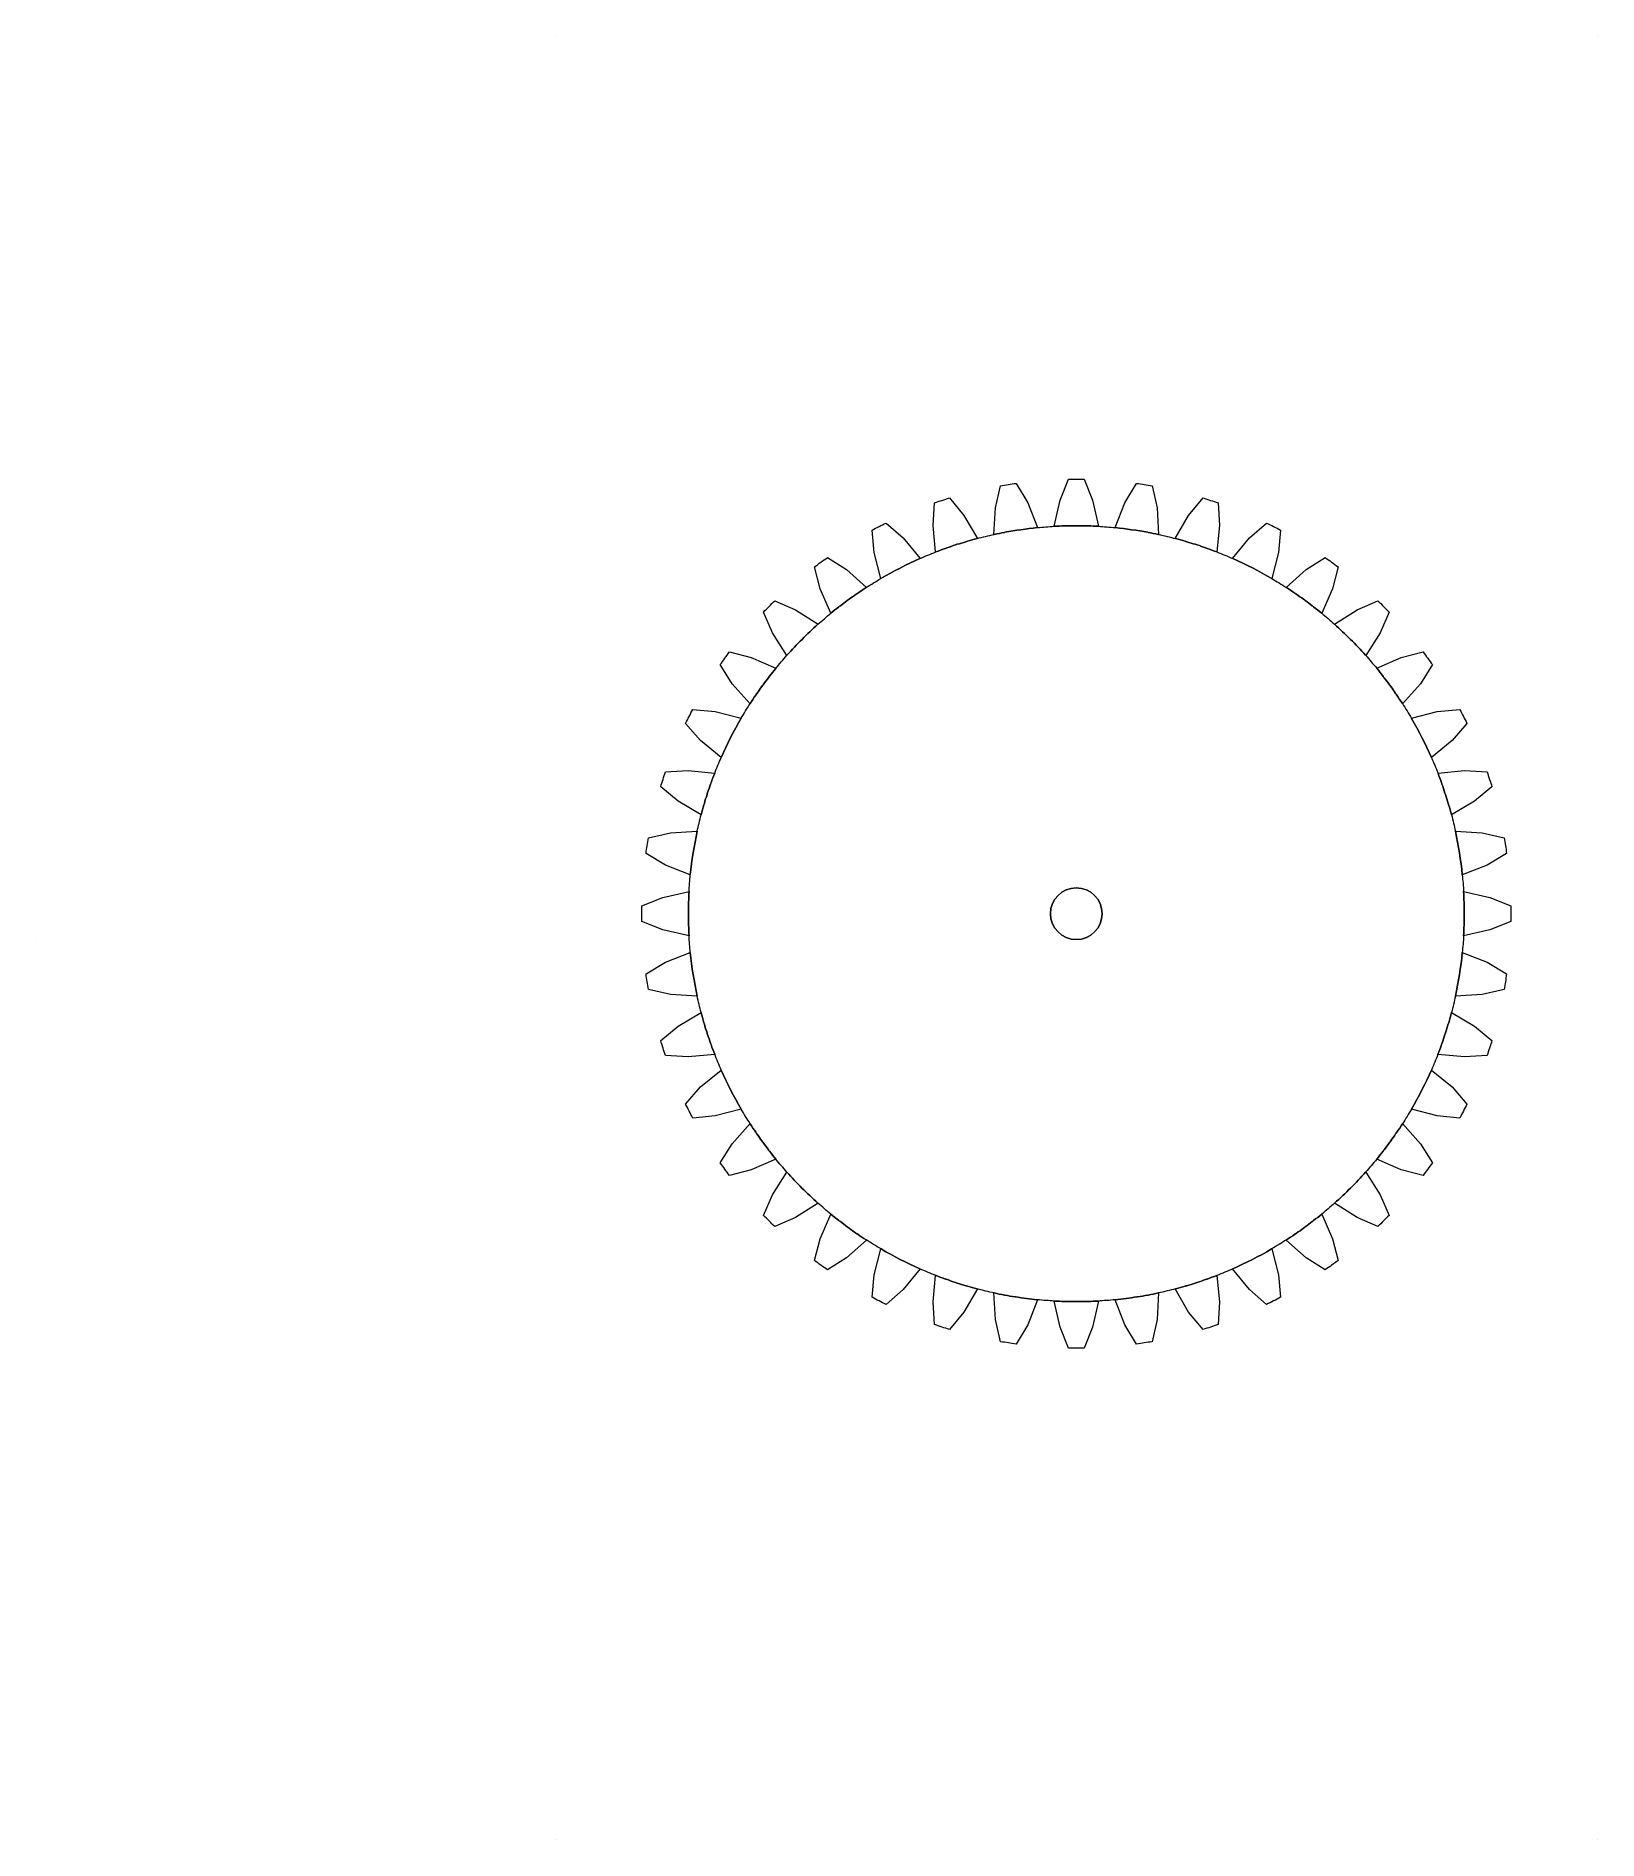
# Model space of a CAD drawing. Header units: inches. Extents: x 48 to 199, y 123 to 297.
import ezdxf

# ---------------------------------------------------------------- set-up
doc = ezdxf.new("R2010")
doc.units = ezdxf.units.IN
doc.header["$MEASUREMENT"] = 0
doc.layers.add('_0-0_', color=7, linetype='Continuous')

# ---------------------------------------------------------------- blocks, each defined once
blk = doc.blocks.new('block 2')
at = {"layer": '_0-0_', "lineweight": 0}
blk.add_lwpolyline([(199.03, 297.25), (199.03, 297.25)], dxfattribs=at)
blk = doc.blocks.new('block 3')
at = {"layer": '_0-0_', "lineweight": 0}
blk.add_lwpolyline([(98.37, 297.25), (98.37, 297.25)], dxfattribs=at)
blk = doc.blocks.new('block 4')
at = {"layer": '_0-0_', "lineweight": 0}
blk.add_lwpolyline([(48.04, 210.08), (48.04, 210.08)], dxfattribs=at)
blk = doc.blocks.new('block 5')
at = {"layer": '_0-0_', "lineweight": 0}
blk.add_lwpolyline([(98.37, 122.91), (98.37, 122.91)], dxfattribs=at)
blk = doc.blocks.new('block 6')
at = {"layer": '_0-0_', "lineweight": 0}
blk.add_lwpolyline([(199.03, 122.91), (199.03, 122.91)], dxfattribs=at)

msp = doc.modelspace()

# ---------------------------------------------------------------- linework, layer by layer
at = {"layer": '_0-0_', "color": 7, "lineweight": 9, "true_color": 0xffffff}
for points, knots in [([(141.68, 249.29), (142.72, 249.48), (143.77, 249.63), (144.83, 249.74), (144.84, 249.74), (144.84, 249.74), (144.84, 249.74), (144.84, 249.74), (143.9, 252.15), (143.9, 252.15), (143.9, 252.15), (142.78, 254.02), (142.78, 254.02), (142.28, 253.95), (141.78, 253.88), (141.28, 253.79), (141.28, 253.79), (140.8, 251.66), (140.8, 251.66), (140.8, 251.66), (140.64, 249.08), (140.64, 249.08), (140.65, 249.08), (140.65, 249.08), (140.66, 249.08), (140.99, 249.15), (141.33, 249.22), (141.66, 249.28), (141.67, 249.29), (141.68, 249.29), (141.68, 249.29)], [0, 0, 0, 0, 1, 1, 1, 2, 2, 2, 3, 3, 3, 4, 4, 4, 5, 5, 5, 6, 6, 6, 7, 7, 7, 8, 8, 8, 9, 9, 9, 10, 10, 10, 10]), ([(147.55, 249.91), (147.85, 249.92), (148.15, 249.92), (148.45, 249.92), (148.5, 249.93), (148.55, 249.93), (148.6, 249.93), (148.65, 249.93), (148.7, 249.93), (148.75, 249.92), (149.05, 249.92), (149.35, 249.92), (149.65, 249.91), (149.68, 249.91), (149.72, 249.91), (149.75, 249.91), (150.07, 249.9), (150.4, 249.88), (150.72, 249.87), (150.72, 249.87), (150.73, 249.87), (150.73, 249.87), (150.73, 249.87), (150.17, 252.4), (150.17, 252.4), (150.17, 252.4), (149.36, 254.42), (149.36, 254.42), (149.11, 254.42), (148.85, 254.43), (148.6, 254.43), (148.34, 254.43), (148.09, 254.42), (147.84, 254.42), (147.84, 254.42), (147.03, 252.4), (147.03, 252.4), (147.03, 252.4), (146.47, 249.87), (146.47, 249.87), (146.47, 249.87), (146.47, 249.87), (146.47, 249.87), (146.8, 249.88), (147.12, 249.9), (147.45, 249.91), (147.48, 249.91), (147.51, 249.91), (147.55, 249.91)], [0, 0, 0, 0, 1, 1, 1, 2, 2, 2, 3, 3, 3, 4, 4, 4, 5, 5, 5, 6, 6, 6, 7, 7, 7, 8, 8, 8, 9, 9, 9, 10, 10, 10, 11, 11, 11, 12, 12, 12, 13, 13, 13, 14, 14, 14, 15, 15, 15, 16, 16, 16, 16]), ([(155.53, 249.28), (155.87, 249.22), (156.2, 249.15), (156.54, 249.08), (156.54, 249.08), (156.55, 249.08), (156.56, 249.08), (156.56, 249.08), (156.4, 251.66), (156.4, 251.66), (156.4, 251.66), (155.92, 253.79), (155.92, 253.79), (155.42, 253.88), (154.92, 253.95), (154.42, 254.02), (154.42, 254.02), (153.3, 252.15), (153.3, 252.15), (153.3, 252.15), (152.35, 249.74), (152.35, 249.74), (152.36, 249.74), (152.36, 249.74), (152.36, 249.74), (153.43, 249.63), (154.48, 249.48), (155.51, 249.29), (155.52, 249.29), (155.53, 249.29), (155.53, 249.28)], [0, 0, 0, 0, 1, 1, 1, 2, 2, 2, 3, 3, 3, 4, 4, 4, 5, 5, 5, 6, 6, 6, 7, 7, 7, 8, 8, 8, 9, 9, 9, 10, 10, 10, 10]), ([(136.09, 247.79), (136.36, 247.88), (136.64, 247.98), (136.91, 248.07), (136.97, 248.09), (137.03, 248.11), (137.09, 248.13), (137.37, 248.21), (137.64, 248.3), (137.92, 248.38), (137.97, 248.4), (138.03, 248.41), (138.08, 248.43), (138.38, 248.52), (138.69, 248.6), (139, 248.69), (139.02, 248.69), (139.03, 248.69), (139.05, 248.7), (139.05, 248.7), (137.74, 250.93), (137.74, 250.93), (137.74, 250.93), (136.34, 252.61), (136.34, 252.61), (135.85, 252.46), (135.37, 252.3), (134.9, 252.14), (134.9, 252.14), (134.75, 249.95), (134.75, 249.95), (134.75, 249.95), (135, 247.39), (135, 247.39), (135.01, 247.39), (135.02, 247.39), (135.02, 247.39), (135.33, 247.51), (135.63, 247.63), (135.94, 247.74), (135.99, 247.75), (136.04, 247.77), (136.09, 247.79)], [0, 0, 0, 0, 1, 1, 1, 2, 2, 2, 3, 3, 3, 4, 4, 4, 5, 5, 5, 6, 6, 6, 7, 7, 7, 8, 8, 8, 9, 9, 9, 10, 10, 10, 11, 11, 11, 12, 12, 12, 13, 13, 13, 14, 14, 14, 14]), ([(159.28, 248.38), (159.55, 248.3), (159.83, 248.21), (160.1, 248.13), (160.16, 248.11), (160.22, 248.09), (160.29, 248.07), (160.56, 247.98), (160.83, 247.89), (161.1, 247.79), (161.15, 247.77), (161.2, 247.75), (161.26, 247.73), (161.56, 247.62), (161.87, 247.51), (162.17, 247.39), (162.18, 247.39), (162.18, 247.39), (162.19, 247.39), (162.19, 247.39), (162.44, 249.95), (162.44, 249.95), (162.44, 249.95), (162.3, 252.14), (162.3, 252.14), (161.82, 252.3), (161.34, 252.46), (160.86, 252.61), (160.86, 252.61), (159.46, 250.93), (159.46, 250.93), (159.46, 250.93), (158.15, 248.7), (158.15, 248.7), (158.17, 248.69), (158.18, 248.69), (158.2, 248.68), (158.51, 248.6), (158.81, 248.52), (159.12, 248.43), (159.17, 248.41), (159.22, 248.4), (159.28, 248.38)], [0, 0, 0, 0, 1, 1, 1, 2, 2, 2, 3, 3, 3, 4, 4, 4, 5, 5, 5, 6, 6, 6, 7, 7, 7, 8, 8, 8, 9, 9, 9, 10, 10, 10, 11, 11, 11, 12, 12, 12, 13, 13, 13, 14, 14, 14, 14]), ([(186.08, 211.36), (186.09, 211.72), (186.1, 212.07), (186.1, 212.43), (186.1, 212.78), (186.09, 213.14), (186.08, 213.49), (186.08, 213.5), (186.08, 213.51), (186.08, 213.52), (186.07, 213.87), (186.06, 214.21), (186.04, 214.55), (186.01, 215.1), (185.96, 215.64), (185.91, 216.18), (185.91, 216.18), (185.91, 216.18), (185.91, 216.18), (185.77, 217.61), (185.55, 219.01), (185.25, 220.39), (185.25, 220.39), (185.25, 220.39), (185.25, 220.39), (185.13, 220.92), (185.01, 221.45), (184.87, 221.98), (184.78, 222.31), (184.69, 222.64), (184.59, 222.96), (184.58, 223), (184.57, 223.04), (184.56, 223.08), (184.47, 223.37), (184.38, 223.66), (184.29, 223.95), (184.28, 224), (184.26, 224.05), (184.24, 224.09), (184.15, 224.38), (184.05, 224.67), (183.95, 224.95), (183.94, 224.99), (183.92, 225.03), (183.91, 225.07), (183.8, 225.38), (183.68, 225.69), (183.57, 226), (183.36, 226.51), (183.15, 227.03), (182.93, 227.53), (182.93, 227.53), (182.93, 227.53), (182.93, 227.53), (182.36, 228.83), (181.71, 230.1), (181, 231.31), (180.72, 231.8), (180.43, 232.27), (180.12, 232.74), (179.95, 233.01), (179.77, 233.28), (179.59, 233.55), (179.55, 233.6), (179.51, 233.66), (179.47, 233.72), (179.31, 233.94), (179.16, 234.17), (179, 234.39), (178.95, 234.45), (178.91, 234.5), (178.87, 234.56), (178.7, 234.79), (178.53, 235.02), (178.36, 235.24), (178.33, 235.28), (178.29, 235.33), (178.26, 235.37), (178.06, 235.63), (177.85, 235.89), (177.64, 236.15), (177.29, 236.58), (176.93, 236.99), (176.57, 237.4), (175.62, 238.46), (174.62, 239.46), (173.56, 240.4), (173.56, 240.4), (173.56, 240.4), (173.56, 240.4), (173.16, 240.77), (172.74, 241.13), (172.32, 241.47), (172.06, 241.68), (171.8, 241.89), (171.54, 242.09), (171.5, 242.12), (171.45, 242.16), (171.41, 242.19), (171.19, 242.36), (170.96, 242.53), (170.73, 242.7), (170.68, 242.74), (170.62, 242.78), (170.56, 242.82), (170.34, 242.99), (170.11, 243.14), (169.88, 243.3), (169.83, 243.34), (169.77, 243.38), (169.72, 243.41), (169.45, 243.6), (169.18, 243.78), (168.91, 243.95), (168.44, 244.25), (167.97, 244.55), (167.49, 244.83), (166.27, 245.54), (165.02, 246.18), (163.72, 246.75), (163.21, 246.98), (162.69, 247.19), (162.17, 247.39), (161.87, 247.51), (161.56, 247.62), (161.26, 247.73), (161.2, 247.75), (161.15, 247.77), (161.1, 247.79), (160.83, 247.89), (160.56, 247.98), (160.29, 248.07), (160.22, 248.09), (160.16, 248.11), (160.1, 248.13), (159.83, 248.21), (159.55, 248.3), (159.28, 248.38), (159.22, 248.4), (159.17, 248.41), (159.12, 248.43), (158.81, 248.52), (158.51, 248.6), (158.2, 248.68), (157.65, 248.83), (157.1, 248.96), (156.54, 249.08), (156.2, 249.15), (155.87, 249.22), (155.53, 249.28), (155.53, 249.29), (155.52, 249.29), (155.51, 249.29), (154.48, 249.48), (153.43, 249.63), (152.36, 249.74), (151.82, 249.79), (151.27, 249.84), (150.72, 249.87), (150.4, 249.88), (150.07, 249.9), (149.75, 249.91), (149.72, 249.91), (149.68, 249.91), (149.65, 249.91), (149.35, 249.92), (149.05, 249.92), (148.75, 249.92), (148.7, 249.93), (148.65, 249.93), (148.6, 249.93), (148.55, 249.93), (148.5, 249.93), (148.45, 249.92), (148.15, 249.92), (147.85, 249.92), (147.55, 249.91), (147.51, 249.91), (147.48, 249.91), (147.45, 249.91), (147.12, 249.9), (146.8, 249.88), (146.47, 249.87), (145.92, 249.84), (145.38, 249.79), (144.83, 249.74), (143.77, 249.63), (142.72, 249.48), (141.68, 249.29), (141.68, 249.29), (141.67, 249.29), (141.66, 249.28), (141.33, 249.22), (140.99, 249.15), (140.66, 249.08), (140.1, 248.96), (139.55, 248.83), (139, 248.69), (138.69, 248.6), (138.38, 248.52), (138.08, 248.43), (138.03, 248.41), (137.97, 248.4), (137.92, 248.38), (137.64, 248.3), (137.37, 248.21), (137.09, 248.13), (137.03, 248.11), (136.97, 248.09), (136.91, 248.07), (136.64, 247.98), (136.36, 247.88), (136.09, 247.79), (136.04, 247.77), (135.99, 247.75), (135.94, 247.74), (135.63, 247.63), (135.33, 247.51), (135.02, 247.39), (134.5, 247.19), (133.99, 246.98), (133.48, 246.75), (132.18, 246.18), (130.92, 245.53), (129.7, 244.82), (129.23, 244.55), (128.76, 244.26), (128.3, 243.96), (128.02, 243.78), (127.75, 243.6), (127.47, 243.41), (127.42, 243.38), (127.37, 243.34), (127.31, 243.3), (127.09, 243.15), (126.86, 242.99), (126.64, 242.82), (126.58, 242.78), (126.52, 242.74), (126.46, 242.7), (126.24, 242.53), (126.01, 242.36), (125.79, 242.19), (125.74, 242.16), (125.7, 242.12), (125.65, 242.09), (125.39, 241.89), (125.14, 241.68), (124.88, 241.47), (124.45, 241.12), (124.03, 240.76), (123.62, 240.4), (122.57, 239.45), (121.57, 238.46), (120.63, 237.4), (120.26, 236.99), (119.9, 236.57), (119.54, 236.13), (119.34, 235.88), (119.14, 235.63), (118.94, 235.38), (118.9, 235.33), (118.87, 235.28), (118.83, 235.23), (118.66, 235.01), (118.49, 234.79), (118.33, 234.56), (118.29, 234.51), (118.24, 234.45), (118.2, 234.39), (118.04, 234.16), (117.88, 233.94), (117.72, 233.71), (117.68, 233.66), (117.65, 233.6), (117.61, 233.55), (117.42, 233.27), (117.24, 233), (117.06, 232.71), (117.06, 232.71), (117.06, 232.71), (117.06, 232.71), (116.76, 232.26), (116.48, 231.79), (116.2, 231.32), (115.49, 230.1), (114.84, 228.84), (114.27, 227.53), (114.27, 227.53), (114.27, 227.53), (114.27, 227.53), (114.05, 227.03), (113.84, 226.53), (113.64, 226.02), (113.52, 225.71), (113.4, 225.39), (113.29, 225.07), (113.27, 225.03), (113.26, 224.99), (113.24, 224.95), (113.14, 224.67), (113.05, 224.38), (112.95, 224.1), (112.94, 224.05), (112.92, 224), (112.9, 223.95), (112.81, 223.66), (112.72, 223.37), (112.64, 223.08), (112.62, 223.04), (112.61, 223), (112.6, 222.96), (112.51, 222.64), (112.41, 222.31), (112.33, 221.98), (112.19, 221.45), (112.06, 220.92), (111.95, 220.39), (111.95, 220.39), (111.95, 220.39), (111.95, 220.39), (111.65, 219.01), (111.43, 217.61), (111.28, 216.18), (111.23, 215.64), (111.19, 215.1), (111.16, 214.56), (111.16, 214.56), (111.16, 214.56), (111.16, 214.56), (111.14, 214.21), (111.13, 213.87), (111.12, 213.53), (111.11, 213.51), (111.11, 213.5), (111.11, 213.49), (111.1, 213.14), (111.1, 212.78), (111.1, 212.43), (111.1, 212.07), (111.1, 211.72), (111.11, 211.37), (111.11, 211.35), (111.11, 211.34), (111.12, 211.33), (111.13, 210.98), (111.14, 210.64), (111.16, 210.3), (111.16, 210.3), (111.16, 210.3), (111.16, 210.3), (111.19, 209.75), (111.23, 209.21), (111.28, 208.67), (111.43, 207.24), (111.65, 205.84), (111.95, 204.47), (111.95, 204.47), (111.95, 204.47), (111.95, 204.47), (112.06, 203.93), (112.19, 203.4), (112.33, 202.87), (112.42, 202.54), (112.51, 202.22), (112.6, 201.89), (112.61, 201.85), (112.62, 201.81), (112.64, 201.77), (112.72, 201.48), (112.81, 201.19), (112.9, 200.91), (112.92, 200.86), (112.94, 200.81), (112.95, 200.76), (113.05, 200.47), (113.14, 200.19), (113.24, 199.91), (113.26, 199.86), (113.27, 199.82), (113.29, 199.78), (113.4, 199.46), (113.52, 199.15), (113.64, 198.84), (113.84, 198.33), (114.05, 197.82), (114.27, 197.32), (114.84, 196.02), (115.49, 194.76), (116.2, 193.54), (116.48, 193.06), (116.77, 192.59), (117.07, 192.12), (117.24, 191.85), (117.43, 191.57), (117.61, 191.3), (117.65, 191.25), (117.68, 191.2), (117.72, 191.15), (117.88, 190.92), (118.04, 190.69), (118.2, 190.46), (118.24, 190.41), (118.28, 190.35), (118.32, 190.3), (118.49, 190.07), (118.67, 189.84), (118.84, 189.61), (118.87, 189.57), (118.9, 189.53), (118.93, 189.49), (119.14, 189.22), (119.34, 188.96), (119.55, 188.71), (119.9, 188.28), (120.26, 187.87), (120.62, 187.46), (120.62, 187.46), (120.62, 187.46), (120.62, 187.46), (121.56, 186.4), (122.57, 185.4), (123.62, 184.46), (124.03, 184.09), (124.45, 183.73), (124.87, 183.39), (125.13, 183.18), (125.39, 182.97), (125.65, 182.77), (125.7, 182.73), (125.74, 182.7), (125.79, 182.67), (126.01, 182.49), (126.23, 182.33), (126.46, 182.16), (126.52, 182.12), (126.58, 182.07), (126.64, 182.03), (126.86, 181.87), (127.08, 181.71), (127.3, 181.56), (127.36, 181.52), (127.42, 181.48), (127.48, 181.44), (127.74, 181.26), (128.01, 181.08), (128.27, 180.91), (128.75, 180.6), (129.23, 180.31), (129.72, 180.02), (130.93, 179.32), (132.19, 178.67), (133.48, 178.1), (134, 177.87), (134.53, 177.65), (135.06, 177.45), (135.35, 177.33), (135.64, 177.23), (135.94, 177.12), (135.99, 177.1), (136.05, 177.08), (136.1, 177.06), (136.37, 176.97), (136.64, 176.88), (136.91, 176.79), (136.97, 176.77), (137.03, 176.75), (137.09, 176.73), (137.37, 176.64), (137.64, 176.55), (137.92, 176.47), (137.97, 176.46), (138.02, 176.44), (138.08, 176.43), (138.38, 176.34), (138.69, 176.25), (139.01, 176.17), (139.55, 176.02), (140.1, 175.89), (140.66, 175.77), (140.98, 175.7), (141.31, 175.64), (141.65, 175.57), (141.66, 175.57), (141.68, 175.57), (141.69, 175.56), (142.02, 175.5), (142.35, 175.45), (142.69, 175.39), (142.7, 175.39), (142.72, 175.39), (142.73, 175.39), (143.43, 175.28), (144.13, 175.19), (144.83, 175.11), (145.38, 175.06), (145.93, 175.02), (146.49, 174.99), (146.8, 174.97), (147.12, 174.96), (147.43, 174.95), (147.47, 174.95), (147.51, 174.94), (147.55, 174.94), (147.85, 174.93), (148.15, 174.93), (148.45, 174.93), (148.5, 174.93), (148.55, 174.93), (148.6, 174.93), (148.65, 174.93), (148.7, 174.93), (148.75, 174.93), (149.05, 174.93), (149.35, 174.93), (149.65, 174.94), (149.69, 174.94), (149.72, 174.95), (149.76, 174.95), (150.08, 174.96), (150.39, 174.97), (150.71, 174.99), (151.26, 175.02), (151.81, 175.06), (152.36, 175.11), (153.07, 175.19), (153.77, 175.28), (154.46, 175.39), (154.48, 175.39), (154.49, 175.39), (154.51, 175.39), (154.84, 175.45), (155.17, 175.5), (155.5, 175.56), (155.52, 175.57), (155.53, 175.57), (155.55, 175.57), (155.88, 175.64), (156.21, 175.7), (156.54, 175.77), (157.1, 175.89), (157.65, 176.03), (158.2, 176.17), (158.51, 176.25), (158.81, 176.34), (159.12, 176.43), (159.17, 176.44), (159.22, 176.46), (159.28, 176.47), (159.55, 176.55), (159.83, 176.64), (160.1, 176.73), (160.16, 176.75), (160.22, 176.77), (160.28, 176.79), (160.56, 176.88), (160.83, 176.97), (161.1, 177.07), (161.15, 177.08), (161.2, 177.1), (161.25, 177.12), (161.56, 177.23), (161.87, 177.34), (162.17, 177.46), (162.69, 177.66), (163.21, 177.88), (163.72, 178.1), (165.01, 178.67), (166.26, 179.31), (167.47, 180.02), (167.96, 180.3), (168.44, 180.6), (168.92, 180.91), (169.19, 181.08), (169.45, 181.26), (169.72, 181.44), (169.77, 181.48), (169.83, 181.52), (169.89, 181.56), (170.12, 181.71), (170.34, 181.87), (170.56, 182.03), (170.62, 182.07), (170.68, 182.11), (170.73, 182.16), (170.96, 182.33), (171.19, 182.49), (171.41, 182.67), (171.46, 182.7), (171.5, 182.73), (171.54, 182.77), (171.8, 182.97), (172.07, 183.18), (172.32, 183.39), (172.75, 183.73), (173.16, 184.09), (173.57, 184.46), (174.63, 185.4), (175.63, 186.4), (176.57, 187.46), (176.93, 187.86), (177.29, 188.28), (177.64, 188.7), (177.64, 188.7), (177.64, 188.7), (177.64, 188.7), (177.85, 188.96), (178.06, 189.22), (178.26, 189.49), (178.29, 189.53), (178.32, 189.57), (178.35, 189.61), (178.53, 189.83), (178.7, 190.06), (178.87, 190.3), (178.91, 190.35), (178.95, 190.41), (178.99, 190.46), (179.16, 190.69), (179.32, 190.92), (179.47, 191.14), (179.51, 191.2), (179.55, 191.25), (179.58, 191.3), (179.77, 191.58), (179.96, 191.85), (180.14, 192.13), (180.43, 192.6), (180.72, 193.07), (181, 193.54), (181.71, 194.76), (182.35, 196.02), (182.93, 197.32), (183.15, 197.82), (183.36, 198.32), (183.56, 198.83), (183.56, 198.83), (183.56, 198.83), (183.56, 198.83), (183.68, 199.15), (183.8, 199.47), (183.91, 199.79), (183.92, 199.82), (183.94, 199.86), (183.95, 199.89), (184.05, 200.18), (184.15, 200.47), (184.24, 200.76), (184.26, 200.81), (184.28, 200.85), (184.29, 200.9), (184.38, 201.19), (184.47, 201.48), (184.56, 201.78), (184.57, 201.81), (184.58, 201.85), (184.6, 201.89), (184.69, 202.22), (184.78, 202.54), (184.87, 202.87), (185.01, 203.4), (185.13, 203.93), (185.25, 204.47), (185.25, 204.47), (185.25, 204.47), (185.25, 204.47), (185.55, 205.84), (185.77, 207.25), (185.91, 208.67), (185.91, 208.67), (185.91, 208.67), (185.91, 208.67), (185.96, 209.21), (186.01, 209.76), (186.04, 210.3), (186.06, 210.64), (186.07, 210.99), (186.08, 211.33), (186.08, 211.34), (186.08, 211.35), (186.08, 211.36)], [0, 0, 0, 0, 1, 1, 1, 2, 2, 2, 3, 3, 3, 4, 4, 4, 5, 5, 5, 6, 6, 6, 7, 7, 7, 8, 8, 8, 9, 9, 9, 10, 10, 10, 11, 11, 11, 12, 12, 12, 13, 13, 13, 14, 14, 14, 15, 15, 15, 16, 16, 16, 17, 17, 17, 18, 18, 18, 19, 19, 19, 20, 20, 20, 21, 21, 21, 22, 22, 22, 23, 23, 23, 24, 24, 24, 25, 25, 25, 26, 26, 26, 27, 27, 27, 28, 28, 28, 29, 29, 29, 30, 30, 30, 31, 31, 31, 32, 32, 32, 33, 33, 33, 34, 34, 34, 35, 35, 35, 36, 36, 36, 37, 37, 37, 38, 38, 38, 39, 39, 39, 40, 40, 40, 41, 41, 41, 42, 42, 42, 43, 43, 43, 44, 44, 44, 45, 45, 45, 46, 46, 46, 47, 47, 47, 48, 48, 48, 49, 49, 49, 50, 50, 50, 51, 51, 51, 52, 52, 52, 53, 53, 53, 54, 54, 54, 55, 55, 55, 56, 56, 56, 57, 57, 57, 58, 58, 58, 59, 59, 59, 60, 60, 60, 61, 61, 61, 62, 62, 62, 63, 63, 63, 64, 64, 64, 65, 65, 65, 66, 66, 66, 67, 67, 67, 68, 68, 68, 69, 69, 69, 70, 70, 70, 71, 71, 71, 72, 72, 72, 73, 73, 73, 74, 74, 74, 75, 75, 75, 76, 76, 76, 77, 77, 77, 78, 78, 78, 79, 79, 79, 80, 80, 80, 81, 81, 81, 82, 82, 82, 83, 83, 83, 84, 84, 84, 85, 85, 85, 86, 86, 86, 87, 87, 87, 88, 88, 88, 89, 89, 89, 90, 90, 90, 91, 91, 91, 92, 92, 92, 93, 93, 93, 94, 94, 94, 95, 95, 95, 96, 96, 96, 97, 97, 97, 98, 98, 98, 99, 99, 99, 100, 100, 100, 101, 101, 101, 102, 102, 102, 103, 103, 103, 104, 104, 104, 105, 105, 105, 106, 106, 106, 107, 107, 107, 108, 108, 108, 109, 109, 109, 110, 110, 110, 111, 111, 111, 112, 112, 112, 113, 113, 113, 114, 114, 114, 115, 115, 115, 116, 116, 116, 117, 117, 117, 118, 118, 118, 119, 119, 119, 120, 120, 120, 121, 121, 121, 122, 122, 122, 123, 123, 123, 124, 124, 124, 125, 125, 125, 126, 126, 126, 127, 127, 127, 128, 128, 128, 129, 129, 129, 130, 130, 130, 131, 131, 131, 132, 132, 132, 133, 133, 133, 134, 134, 134, 135, 135, 135, 136, 136, 136, 137, 137, 137, 138, 138, 138, 139, 139, 139, 140, 140, 140, 141, 141, 141, 142, 142, 142, 143, 143, 143, 144, 144, 144, 145, 145, 145, 146, 146, 146, 147, 147, 147, 148, 148, 148, 149, 149, 149, 150, 150, 150, 151, 151, 151, 152, 152, 152, 153, 153, 153, 154, 154, 154, 155, 155, 155, 156, 156, 156, 157, 157, 157, 158, 158, 158, 159, 159, 159, 160, 160, 160, 161, 161, 161, 162, 162, 162, 163, 163, 163, 164, 164, 164, 165, 165, 165, 166, 166, 166, 167, 167, 167, 168, 168, 168, 169, 169, 169, 170, 170, 170, 171, 171, 171, 172, 172, 172, 173, 173, 173, 174, 174, 174, 175, 175, 175, 176, 176, 176, 177, 177, 177, 178, 178, 178, 179, 179, 179, 180, 180, 180, 181, 181, 181, 182, 182, 182, 183, 183, 183, 184, 184, 184, 185, 185, 185, 186, 186, 186, 187, 187, 187, 188, 188, 188, 189, 189, 189, 190, 190, 190, 191, 191, 191, 192, 192, 192, 193, 193, 193, 194, 194, 194, 195, 195, 195, 196, 196, 196, 197, 197, 197, 198, 198, 198, 199, 199, 199, 200, 200, 200, 201, 201, 201, 202, 202, 202, 203, 203, 203, 204, 204, 204, 205, 205, 205, 206, 206, 206, 207, 207, 207, 208, 208, 208, 209, 209, 209, 210, 210, 210, 211, 211, 211, 212, 212, 212, 213, 213, 213, 214, 214, 214, 215, 215, 215, 216, 216, 216, 217, 217, 217, 218, 218, 218, 219, 219, 219, 220, 220, 220, 221, 221, 221, 222, 222, 222, 223, 223, 223, 224, 224, 224, 225, 225, 225, 226, 226, 226, 227, 227, 227, 227]), ([(133.49, 246.76), (133.49, 246.76), (131.85, 248.75), (131.85, 248.75), (131.85, 248.75), (130.21, 250.19), (130.21, 250.19), (129.75, 249.97), (129.3, 249.74), (128.86, 249.5), (128.86, 249.5), (129.05, 247.33), (129.05, 247.33), (129.05, 247.33), (129.7, 244.82), (129.7, 244.82), (129.7, 244.82), (129.7, 244.82), (129.7, 244.82), (130.92, 245.53), (132.18, 246.18), (133.48, 246.75), (133.48, 246.75), (133.49, 246.76), (133.49, 246.76)], [0, 0, 0, 0, 1, 1, 1, 2, 2, 2, 3, 3, 3, 4, 4, 4, 5, 5, 5, 6, 6, 6, 7, 7, 7, 8, 8, 8, 8]), ([(144.83, 249.74), (143.77, 249.63), (142.72, 249.48), (141.68, 249.29), (142.72, 249.48), (143.77, 249.63), (144.83, 249.74)], [0, 0, 0, 0, 1, 1, 1, 2, 2, 2, 2]), ([(146.47, 249.87), (146.8, 249.88), (147.12, 249.9), (147.45, 249.91), (147.12, 249.9), (146.8, 249.88), (146.47, 249.87)], [0, 0, 0, 0, 1, 1, 1, 2, 2, 2, 2]), ([(148.45, 249.92), (148.15, 249.92), (147.85, 249.92), (147.55, 249.91), (147.85, 249.92), (148.15, 249.92), (148.45, 249.92)], [0, 0, 0, 0, 1, 1, 1, 2, 2, 2, 2]), ([(149.65, 249.91), (149.35, 249.92), (149.05, 249.92), (148.75, 249.92), (149.05, 249.92), (149.35, 249.92), (149.65, 249.91)], [0, 0, 0, 0, 1, 1, 1, 2, 2, 2, 2]), ([(150.72, 249.87), (150.4, 249.88), (150.07, 249.9), (149.75, 249.91), (150.07, 249.9), (150.4, 249.88), (150.72, 249.87)], [0, 0, 0, 0, 1, 1, 1, 2, 2, 2, 2]), ([(152.36, 249.74), (153.43, 249.63), (154.48, 249.48), (155.51, 249.29), (154.48, 249.48), (153.43, 249.63), (152.36, 249.74)], [0, 0, 0, 0, 1, 1, 1, 2, 2, 2, 2]), ([(167.49, 244.82), (167.49, 244.82), (168.14, 247.33), (168.14, 247.33), (168.14, 247.33), (168.34, 249.5), (168.34, 249.5), (167.9, 249.74), (167.45, 249.97), (166.99, 250.19), (166.99, 250.19), (165.35, 248.75), (165.35, 248.75), (165.35, 248.75), (163.7, 246.76), (163.7, 246.76), (163.71, 246.76), (163.71, 246.75), (163.72, 246.75), (165.01, 246.18), (166.27, 245.54), (167.49, 244.83), (167.49, 244.83), (167.49, 244.82), (167.49, 244.82)], [0, 0, 0, 0, 1, 1, 1, 2, 2, 2, 3, 3, 3, 4, 4, 4, 5, 5, 5, 6, 6, 6, 7, 7, 7, 8, 8, 8, 8]), ([(135.02, 247.39), (135.33, 247.51), (135.63, 247.63), (135.94, 247.74), (135.63, 247.63), (135.33, 247.51), (135.02, 247.39)], [0, 0, 0, 0, 1, 1, 1, 2, 2, 2, 2]), ([(136.91, 248.07), (136.64, 247.98), (136.36, 247.88), (136.09, 247.79), (136.36, 247.88), (136.64, 247.98), (136.91, 248.07)], [0, 0, 0, 0, 1, 1, 1, 2, 2, 2, 2]), ([(137.92, 248.38), (137.64, 248.3), (137.37, 248.21), (137.09, 248.13), (137.37, 248.21), (137.64, 248.3), (137.92, 248.38)], [0, 0, 0, 0, 1, 1, 1, 2, 2, 2, 2]), ([(139, 248.69), (138.69, 248.6), (138.38, 248.52), (138.08, 248.43), (138.38, 248.52), (138.69, 248.6), (139, 248.69)], [0, 0, 0, 0, 1, 1, 1, 2, 2, 2, 2]), ([(140.66, 249.08), (140.99, 249.15), (141.33, 249.22), (141.66, 249.28), (141.33, 249.22), (140.99, 249.15), (140.66, 249.08)], [0, 0, 0, 0, 1, 1, 1, 2, 2, 2, 2]), ([(156.54, 249.08), (156.2, 249.15), (155.87, 249.22), (155.53, 249.28), (155.87, 249.22), (156.2, 249.15), (156.54, 249.08)], [0, 0, 0, 0, 1, 1, 1, 2, 2, 2, 2]), ([(158.2, 248.68), (158.51, 248.6), (158.81, 248.52), (159.12, 248.43), (158.81, 248.52), (158.51, 248.6), (158.2, 248.68)], [0, 0, 0, 0, 1, 1, 1, 2, 2, 2, 2]), ([(160.1, 248.13), (159.83, 248.21), (159.55, 248.3), (159.28, 248.38), (159.55, 248.3), (159.83, 248.21), (160.1, 248.13)], [0, 0, 0, 0, 1, 1, 1, 2, 2, 2, 2]), ([(161.1, 247.79), (160.83, 247.89), (160.56, 247.98), (160.29, 248.07), (160.56, 247.98), (160.83, 247.89), (161.1, 247.79)], [0, 0, 0, 0, 1, 1, 1, 2, 2, 2, 2]), ([(162.17, 247.39), (161.87, 247.51), (161.56, 247.62), (161.26, 247.73), (161.56, 247.62), (161.87, 247.51), (162.17, 247.39)], [0, 0, 0, 0, 1, 1, 1, 2, 2, 2, 2]), ([(125.79, 242.19), (126.01, 242.36), (126.24, 242.53), (126.46, 242.7), (126.52, 242.74), (126.58, 242.78), (126.64, 242.82), (126.86, 242.99), (127.09, 243.15), (127.31, 243.3), (127.37, 243.34), (127.42, 243.38), (127.47, 243.41), (127.75, 243.6), (128.02, 243.78), (128.3, 243.96), (128.3, 243.96), (128.31, 243.97), (128.31, 243.97), (128.31, 243.97), (126.37, 245.69), (126.37, 245.69), (126.37, 245.69), (124.53, 246.85), (124.53, 246.85), (124.11, 246.56), (123.7, 246.26), (123.3, 245.95), (123.3, 245.95), (123.83, 243.84), (123.83, 243.84), (123.83, 243.84), (124.87, 241.47), (124.87, 241.47), (124.87, 241.47), (124.88, 241.47), (124.88, 241.47), (125.14, 241.68), (125.39, 241.89), (125.65, 242.09), (125.7, 242.12), (125.74, 242.16), (125.79, 242.19)], [0, 0, 0, 0, 1, 1, 1, 2, 2, 2, 3, 3, 3, 4, 4, 4, 5, 5, 5, 6, 6, 6, 7, 7, 7, 8, 8, 8, 9, 9, 9, 10, 10, 10, 11, 11, 11, 12, 12, 12, 13, 13, 13, 14, 14, 14, 14]), ([(129.7, 244.82), (130.92, 245.53), (132.18, 246.18), (133.48, 246.75), (132.18, 246.18), (130.92, 245.53), (129.7, 244.82)], [0, 0, 0, 0, 1, 1, 1, 2, 2, 2, 2]), ([(163.72, 246.75), (165.02, 246.18), (166.27, 245.54), (167.49, 244.83), (166.27, 245.54), (165.01, 246.18), (163.72, 246.75)], [0, 0, 0, 0, 1, 1, 1, 2, 2, 2, 2]), ([(169.88, 243.3), (170.11, 243.14), (170.34, 242.99), (170.56, 242.82), (170.62, 242.78), (170.68, 242.74), (170.73, 242.7), (170.96, 242.53), (171.19, 242.36), (171.41, 242.19), (171.45, 242.16), (171.5, 242.12), (171.54, 242.09), (171.8, 241.89), (172.06, 241.68), (172.32, 241.47), (172.32, 241.47), (172.32, 241.47), (172.33, 241.47), (172.33, 241.47), (173.36, 243.84), (173.36, 243.84), (173.36, 243.84), (173.9, 245.95), (173.9, 245.95), (173.49, 246.26), (173.08, 246.56), (172.67, 246.85), (172.67, 246.85), (170.82, 245.69), (170.82, 245.69), (170.82, 245.69), (168.89, 243.97), (168.89, 243.97), (168.89, 243.96), (168.9, 243.96), (168.91, 243.95), (169.18, 243.78), (169.45, 243.6), (169.72, 243.41), (169.77, 243.38), (169.83, 243.34), (169.88, 243.3)], [0, 0, 0, 0, 1, 1, 1, 2, 2, 2, 3, 3, 3, 4, 4, 4, 5, 5, 5, 6, 6, 6, 7, 7, 7, 8, 8, 8, 9, 9, 9, 10, 10, 10, 11, 11, 11, 12, 12, 12, 13, 13, 13, 14, 14, 14, 14]), ([(123.62, 240.4), (123.62, 240.4), (123.63, 240.4), (123.63, 240.4), (123.63, 240.4), (121.44, 241.8), (121.44, 241.8), (121.44, 241.8), (119.44, 242.66), (119.44, 242.66), (119.08, 242.31), (118.72, 241.95), (118.37, 241.58), (118.37, 241.58), (119.22, 239.58), (119.22, 239.58), (119.22, 239.58), (120.62, 237.39), (120.62, 237.39), (120.62, 237.4), (120.63, 237.4), (120.63, 237.4), (121.57, 238.46), (122.57, 239.45), (123.62, 240.4)], [0, 0, 0, 0, 1, 1, 1, 2, 2, 2, 3, 3, 3, 4, 4, 4, 5, 5, 5, 6, 6, 6, 7, 7, 7, 8, 8, 8, 8]), ([(126.46, 242.7), (126.24, 242.53), (126.01, 242.36), (125.79, 242.19), (126.01, 242.36), (126.24, 242.53), (126.46, 242.7)], [0, 0, 0, 0, 1, 1, 1, 2, 2, 2, 2]), ([(127.31, 243.3), (127.09, 243.15), (126.86, 242.99), (126.64, 242.82), (126.86, 242.99), (127.09, 243.15), (127.31, 243.3)], [0, 0, 0, 0, 1, 1, 1, 2, 2, 2, 2]), ([(128.3, 243.96), (128.02, 243.78), (127.75, 243.6), (127.47, 243.41), (127.75, 243.6), (128.02, 243.78), (128.3, 243.96)], [0, 0, 0, 0, 1, 1, 1, 2, 2, 2, 2]), ([(168.91, 243.95), (169.18, 243.78), (169.45, 243.6), (169.72, 243.41), (169.45, 243.6), (169.18, 243.78), (168.91, 243.95)], [0, 0, 0, 0, 1, 1, 1, 2, 2, 2, 2]), ([(170.56, 242.82), (170.34, 242.99), (170.11, 243.14), (169.88, 243.3), (170.11, 243.14), (170.34, 242.99), (170.56, 242.82)], [0, 0, 0, 0, 1, 1, 1, 2, 2, 2, 2]), ([(171.41, 242.19), (171.19, 242.36), (170.96, 242.53), (170.73, 242.7), (170.96, 242.53), (171.19, 242.36), (171.41, 242.19)], [0, 0, 0, 0, 1, 1, 1, 2, 2, 2, 2]), ([(176.57, 237.4), (176.57, 237.4), (176.57, 237.4), (176.58, 237.39), (176.58, 237.39), (177.97, 239.58), (177.97, 239.58), (177.97, 239.58), (178.83, 241.58), (178.83, 241.58), (178.48, 241.95), (178.12, 242.31), (177.75, 242.66), (177.75, 242.66), (175.75, 241.8), (175.75, 241.8), (175.75, 241.8), (173.56, 240.4), (173.56, 240.4), (174.62, 239.46), (175.62, 238.46), (176.57, 237.4)], [0, 0, 0, 0, 1, 1, 1, 2, 2, 2, 3, 3, 3, 4, 4, 4, 5, 5, 5, 6, 6, 6, 7, 7, 7, 7]), ([(124.88, 241.47), (125.14, 241.68), (125.39, 241.89), (125.65, 242.09), (125.39, 241.89), (125.14, 241.68), (124.88, 241.47)], [0, 0, 0, 0, 1, 1, 1, 2, 2, 2, 2]), ([(172.32, 241.47), (172.06, 241.68), (171.8, 241.89), (171.54, 242.09), (171.8, 241.89), (172.06, 241.68), (172.32, 241.47)], [0, 0, 0, 0, 1, 1, 1, 2, 2, 2, 2]), ([(123.62, 240.4), (122.57, 239.45), (121.57, 238.46), (120.63, 237.4), (121.57, 238.46), (122.57, 239.45), (123.62, 240.4)], [0, 0, 0, 0, 1, 1, 1, 2, 2, 2, 2]), ([(176.57, 237.4), (175.62, 238.46), (174.62, 239.46), (173.56, 240.4), (173.56, 240.4), (173.56, 240.4), (173.56, 240.4), (174.62, 239.46), (175.62, 238.46), (176.57, 237.4)], [0, 0, 0, 0, 1, 1, 1, 2, 2, 2, 3, 3, 3, 3]), ([(117.72, 233.71), (117.88, 233.94), (118.04, 234.16), (118.2, 234.39), (118.24, 234.45), (118.29, 234.51), (118.33, 234.56), (118.49, 234.79), (118.66, 235.01), (118.83, 235.23), (118.87, 235.28), (118.9, 235.33), (118.94, 235.38), (119.14, 235.63), (119.34, 235.88), (119.54, 236.13), (119.55, 236.14), (119.55, 236.15), (119.56, 236.16), (119.56, 236.16), (117.18, 237.19), (117.18, 237.19), (117.18, 237.19), (115.07, 237.73), (115.07, 237.73), (114.77, 237.32), (114.47, 236.91), (114.18, 236.5), (114.18, 236.5), (115.34, 234.65), (115.34, 234.65), (115.34, 234.65), (117.06, 232.71), (117.06, 232.71), (117.24, 233), (117.42, 233.27), (117.61, 233.55), (117.65, 233.6), (117.68, 233.66), (117.72, 233.71)], [0, 0, 0, 0, 1, 1, 1, 2, 2, 2, 3, 3, 3, 4, 4, 4, 5, 5, 5, 6, 6, 6, 7, 7, 7, 8, 8, 8, 9, 9, 9, 10, 10, 10, 11, 11, 11, 12, 12, 12, 13, 13, 13, 13]), ([(178.36, 235.24), (178.53, 235.02), (178.7, 234.79), (178.87, 234.56), (178.91, 234.5), (178.95, 234.45), (179, 234.39), (179.16, 234.17), (179.31, 233.94), (179.47, 233.72), (179.51, 233.66), (179.55, 233.6), (179.59, 233.55), (179.77, 233.28), (179.95, 233.01), (180.12, 232.74), (180.13, 232.73), (180.14, 232.72), (180.14, 232.71), (180.14, 232.71), (181.86, 234.65), (181.86, 234.65), (181.86, 234.65), (183.02, 236.5), (183.02, 236.5), (182.73, 236.91), (182.43, 237.32), (182.12, 237.73), (182.12, 237.73), (180.01, 237.19), (180.01, 237.19), (180.01, 237.19), (177.64, 236.16), (177.64, 236.16), (177.64, 236.15), (177.64, 236.15), (177.64, 236.15), (177.85, 235.89), (178.06, 235.63), (178.26, 235.37), (178.29, 235.33), (178.33, 235.28), (178.36, 235.24)], [0, 0, 0, 0, 1, 1, 1, 2, 2, 2, 3, 3, 3, 4, 4, 4, 5, 5, 5, 6, 6, 6, 7, 7, 7, 8, 8, 8, 9, 9, 9, 10, 10, 10, 11, 11, 11, 12, 12, 12, 13, 13, 13, 14, 14, 14, 14]), ([(119.54, 236.13), (119.34, 235.88), (119.14, 235.63), (118.94, 235.38), (119.14, 235.63), (119.34, 235.88), (119.54, 236.13)], [0, 0, 0, 0, 1, 1, 1, 2, 2, 2, 2]), ([(177.64, 236.15), (177.85, 235.89), (178.06, 235.63), (178.26, 235.37), (178.06, 235.63), (177.85, 235.89), (177.64, 236.15)], [0, 0, 0, 0, 1, 1, 1, 2, 2, 2, 2]), ([(118.2, 234.39), (118.04, 234.16), (117.88, 233.94), (117.72, 233.71), (117.88, 233.94), (118.04, 234.16), (118.2, 234.39)], [0, 0, 0, 0, 1, 1, 1, 2, 2, 2, 2]), ([(118.83, 235.23), (118.66, 235.01), (118.49, 234.79), (118.33, 234.56), (118.49, 234.79), (118.66, 235.01), (118.83, 235.23)], [0, 0, 0, 0, 1, 1, 1, 2, 2, 2, 2]), ([(178.87, 234.56), (178.7, 234.79), (178.53, 235.02), (178.36, 235.24), (178.53, 235.02), (178.7, 234.79), (178.87, 234.56)], [0, 0, 0, 0, 1, 1, 1, 2, 2, 2, 2]), ([(179.47, 233.72), (179.31, 233.94), (179.16, 234.17), (179, 234.39), (179.16, 234.17), (179.31, 233.94), (179.47, 233.72)], [0, 0, 0, 0, 1, 1, 1, 2, 2, 2, 2]), ([(116.2, 231.32), (116.2, 231.32), (113.7, 231.97), (113.7, 231.97), (113.7, 231.97), (111.52, 232.17), (111.52, 232.17), (111.28, 231.72), (111.05, 231.27), (110.83, 230.82), (110.83, 230.82), (112.27, 229.18), (112.27, 229.18), (112.27, 229.18), (114.27, 227.53), (114.27, 227.53), (114.84, 228.84), (115.49, 230.1), (116.2, 231.32), (116.2, 231.32), (116.2, 231.32), (116.2, 231.32)], [0, 0, 0, 0, 1, 1, 1, 2, 2, 2, 3, 3, 3, 4, 4, 4, 5, 5, 5, 6, 6, 6, 7, 7, 7, 7]), ([(117.61, 233.55), (117.42, 233.27), (117.24, 233), (117.06, 232.71), (117.06, 232.71), (117.06, 232.71), (117.06, 232.71), (117.24, 233), (117.42, 233.27), (117.61, 233.55)], [0, 0, 0, 0, 1, 1, 1, 2, 2, 2, 3, 3, 3, 3]), ([(180.12, 232.74), (179.95, 233.01), (179.77, 233.28), (179.59, 233.55), (179.77, 233.28), (179.95, 233.01), (180.12, 232.74)], [0, 0, 0, 0, 1, 1, 1, 2, 2, 2, 2]), ([(184.93, 229.18), (184.93, 229.18), (186.36, 230.82), (186.36, 230.82), (186.14, 231.27), (185.91, 231.72), (185.67, 232.17), (185.67, 232.17), (183.5, 231.97), (183.5, 231.97), (183.5, 231.97), (180.99, 231.32), (180.99, 231.32), (181, 231.32), (181, 231.32), (181, 231.31), (181.71, 230.1), (182.36, 228.83), (182.93, 227.53), (182.93, 227.53), (184.93, 229.18), (184.93, 229.18)], [0, 0, 0, 0, 1, 1, 1, 2, 2, 2, 3, 3, 3, 4, 4, 4, 5, 5, 5, 6, 6, 6, 7, 7, 7, 7]), ([(116.2, 231.32), (115.49, 230.1), (114.84, 228.84), (114.27, 227.53), (114.27, 227.53), (114.27, 227.53), (114.27, 227.53), (114.84, 228.84), (115.49, 230.1), (116.2, 231.32)], [0, 0, 0, 0, 1, 1, 1, 2, 2, 2, 3, 3, 3, 3]), ([(112.64, 223.08), (112.72, 223.37), (112.81, 223.66), (112.9, 223.95), (112.92, 224), (112.94, 224.05), (112.95, 224.1), (113.05, 224.38), (113.14, 224.67), (113.24, 224.95), (113.26, 224.99), (113.27, 225.03), (113.29, 225.07), (113.4, 225.39), (113.52, 225.71), (113.64, 226.02), (113.64, 226.02), (113.64, 226.02), (113.64, 226.02), (113.64, 226.02), (111.07, 226.27), (111.07, 226.27), (111.07, 226.27), (108.89, 226.13), (108.89, 226.13), (108.72, 225.65), (108.57, 225.17), (108.42, 224.69), (108.42, 224.69), (110.1, 223.29), (110.1, 223.29), (110.1, 223.29), (112.33, 221.98), (112.33, 221.98), (112.33, 221.98), (112.33, 221.98), (112.33, 221.98), (112.41, 222.31), (112.51, 222.64), (112.6, 222.96), (112.61, 223), (112.62, 223.04), (112.64, 223.08)], [0, 0, 0, 0, 1, 1, 1, 2, 2, 2, 3, 3, 3, 4, 4, 4, 5, 5, 5, 6, 6, 6, 7, 7, 7, 8, 8, 8, 9, 9, 9, 10, 10, 10, 11, 11, 11, 12, 12, 12, 13, 13, 13, 14, 14, 14, 14]), ([(113.24, 224.95), (113.14, 224.67), (113.05, 224.38), (112.95, 224.1), (113.05, 224.38), (113.14, 224.67), (113.24, 224.95)], [0, 0, 0, 0, 1, 1, 1, 2, 2, 2, 2]), ([(113.64, 226.02), (113.52, 225.71), (113.4, 225.39), (113.29, 225.07), (113.4, 225.39), (113.52, 225.71), (113.64, 226.02)], [0, 0, 0, 0, 1, 1, 1, 2, 2, 2, 2]), ([(183.95, 224.95), (184.05, 224.67), (184.15, 224.38), (184.24, 224.09), (184.26, 224.05), (184.28, 224), (184.29, 223.95), (184.38, 223.66), (184.47, 223.37), (184.56, 223.08), (184.57, 223.04), (184.58, 223), (184.59, 222.96), (184.69, 222.64), (184.78, 222.31), (184.87, 221.98), (184.87, 221.98), (184.87, 221.98), (184.87, 221.98), (184.87, 221.98), (187.1, 223.29), (187.1, 223.29), (187.1, 223.29), (188.78, 224.69), (188.78, 224.69), (188.63, 225.17), (188.47, 225.65), (188.31, 226.13), (188.31, 226.13), (186.13, 226.27), (186.13, 226.27), (186.13, 226.27), (183.56, 226.02), (183.56, 226.02), (183.56, 226.01), (183.56, 226.01), (183.57, 226), (183.68, 225.69), (183.8, 225.38), (183.91, 225.07), (183.92, 225.03), (183.94, 224.99), (183.95, 224.95)], [0, 0, 0, 0, 1, 1, 1, 2, 2, 2, 3, 3, 3, 4, 4, 4, 5, 5, 5, 6, 6, 6, 7, 7, 7, 8, 8, 8, 9, 9, 9, 10, 10, 10, 11, 11, 11, 12, 12, 12, 13, 13, 13, 14, 14, 14, 14]), ([(183.57, 226), (183.68, 225.69), (183.8, 225.38), (183.91, 225.07), (183.8, 225.38), (183.68, 225.69), (183.57, 226)], [0, 0, 0, 0, 1, 1, 1, 2, 2, 2, 2]), ([(184.24, 224.09), (184.15, 224.38), (184.05, 224.67), (183.95, 224.95), (184.05, 224.67), (184.15, 224.38), (184.24, 224.09)], [0, 0, 0, 0, 1, 1, 1, 2, 2, 2, 2]), ([(112.9, 223.95), (112.81, 223.66), (112.72, 223.37), (112.64, 223.08), (112.72, 223.37), (112.81, 223.66), (112.9, 223.95)], [0, 0, 0, 0, 1, 1, 1, 2, 2, 2, 2]), ([(184.56, 223.08), (184.47, 223.37), (184.38, 223.66), (184.29, 223.95), (184.38, 223.66), (184.47, 223.37), (184.56, 223.08)], [0, 0, 0, 0, 1, 1, 1, 2, 2, 2, 2]), ([(112.33, 221.98), (112.41, 222.31), (112.51, 222.64), (112.6, 222.96), (112.51, 222.64), (112.41, 222.31), (112.33, 221.98)], [0, 0, 0, 0, 1, 1, 1, 2, 2, 2, 2]), ([(184.87, 221.98), (184.78, 222.31), (184.69, 222.64), (184.59, 222.96), (184.69, 222.64), (184.78, 222.31), (184.87, 221.98)], [0, 0, 0, 0, 1, 1, 1, 2, 2, 2, 2]), ([(109.36, 220.23), (109.36, 220.23), (107.23, 219.75), (107.23, 219.75), (107.15, 219.25), (107.07, 218.75), (107, 218.25), (107, 218.25), (108.87, 217.13), (108.87, 217.13), (108.87, 217.13), (111.28, 216.18), (111.28, 216.18), (111.28, 216.18), (111.28, 216.18), (111.28, 216.18), (111.43, 217.61), (111.65, 219.01), (111.95, 220.39), (111.95, 220.39), (109.36, 220.23), (109.36, 220.23)], [0, 0, 0, 0, 1, 1, 1, 2, 2, 2, 3, 3, 3, 4, 4, 4, 5, 5, 5, 6, 6, 6, 7, 7, 7, 7]), ([(111.95, 220.39), (111.65, 219.01), (111.43, 217.61), (111.28, 216.18), (111.43, 217.61), (111.65, 219.01), (111.95, 220.39), (111.95, 220.39), (111.95, 220.39), (111.95, 220.39)], [0, 0, 0, 0, 1, 1, 1, 2, 2, 2, 3, 3, 3, 3]), ([(188.32, 217.13), (188.32, 217.13), (190.19, 218.25), (190.19, 218.25), (190.13, 218.75), (190.05, 219.25), (189.96, 219.75), (189.96, 219.75), (187.83, 220.23), (187.83, 220.23), (187.83, 220.23), (185.25, 220.39), (185.25, 220.39), (185.55, 219.01), (185.77, 217.61), (185.91, 216.18), (185.91, 216.18), (188.32, 217.13), (188.32, 217.13)], [0, 0, 0, 0, 1, 1, 1, 2, 2, 2, 3, 3, 3, 4, 4, 4, 5, 5, 5, 6, 6, 6, 6]), ([(185.91, 216.18), (185.91, 216.18), (185.91, 216.18), (185.91, 216.18), (185.77, 217.61), (185.55, 219.01), (185.25, 220.39), (185.25, 220.39), (185.25, 220.39), (185.25, 220.39), (185.55, 219.01), (185.77, 217.61), (185.91, 216.18)], [0, 0, 0, 0, 1, 1, 1, 2, 2, 2, 3, 3, 3, 4, 4, 4, 4]), ([(111.11, 211.37), (111.1, 211.72), (111.1, 212.07), (111.1, 212.43), (111.1, 212.78), (111.1, 213.14), (111.11, 213.49), (111.11, 213.5), (111.11, 213.51), (111.12, 213.53), (111.13, 213.87), (111.14, 214.21), (111.16, 214.56), (111.16, 214.56), (108.63, 214), (108.63, 214), (108.63, 214), (106.61, 213.19), (106.61, 213.19), (106.6, 212.94), (106.6, 212.68), (106.6, 212.43), (106.6, 212.17), (106.6, 211.92), (106.61, 211.67), (106.61, 211.67), (108.63, 210.86), (108.63, 210.86), (108.63, 210.86), (111.16, 210.3), (111.16, 210.3), (111.14, 210.64), (111.13, 210.98), (111.12, 211.33), (111.11, 211.34), (111.11, 211.35), (111.11, 211.37)], [0, 0, 0, 0, 1, 1, 1, 2, 2, 2, 3, 3, 3, 4, 4, 4, 5, 5, 5, 6, 6, 6, 7, 7, 7, 8, 8, 8, 9, 9, 9, 10, 10, 10, 11, 11, 11, 12, 12, 12, 12]), ([(111.16, 214.56), (111.16, 214.56), (111.16, 214.56), (111.16, 214.56), (111.14, 214.21), (111.13, 213.87), (111.12, 213.53), (111.13, 213.87), (111.14, 214.21), (111.16, 214.56)], [0, 0, 0, 0, 1, 1, 1, 2, 2, 2, 3, 3, 3, 3]), ([(148.6, 209.93), (147.22, 209.93), (146.1, 211.05), (146.1, 212.43), (146.1, 213.81), (147.22, 214.93), (148.6, 214.93), (149.98, 214.93), (151.1, 213.81), (151.1, 212.43), (151.1, 211.05), (149.98, 209.93), (148.6, 209.93)], [0, 0, 0, 0, 1, 1, 1, 2, 2, 2, 3, 3, 3, 4, 4, 4, 4]), ([(148.6, 214.93), (147.22, 214.93), (146.1, 213.81), (146.1, 212.43), (146.1, 211.05), (147.22, 209.93), (148.6, 209.93), (149.98, 209.93), (151.1, 211.05), (151.1, 212.43), (151.1, 213.81), (149.98, 214.93), (148.6, 214.93)], [0, 0, 0, 0, 1, 1, 1, 2, 2, 2, 3, 3, 3, 4, 4, 4, 4]), ([(188.57, 210.86), (188.57, 210.86), (190.59, 211.66), (190.59, 211.66), (190.59, 211.92), (190.6, 212.17), (190.6, 212.43), (190.6, 212.68), (190.59, 212.94), (190.59, 213.19), (190.59, 213.19), (188.57, 214), (188.57, 214), (188.57, 214), (186.04, 214.56), (186.04, 214.56), (186.04, 214.55), (186.04, 214.55), (186.04, 214.55), (186.06, 214.21), (186.07, 213.87), (186.08, 213.52), (186.08, 213.51), (186.08, 213.5), (186.08, 213.49), (186.09, 213.14), (186.1, 212.78), (186.1, 212.43), (186.1, 212.07), (186.09, 211.72), (186.08, 211.36), (186.08, 211.35), (186.08, 211.34), (186.08, 211.33), (186.07, 210.99), (186.06, 210.64), (186.04, 210.3), (186.04, 210.3), (186.04, 210.3), (186.04, 210.3), (186.04, 210.3), (188.57, 210.86), (188.57, 210.86)], [0, 0, 0, 0, 1, 1, 1, 2, 2, 2, 3, 3, 3, 4, 4, 4, 5, 5, 5, 6, 6, 6, 7, 7, 7, 8, 8, 8, 9, 9, 9, 10, 10, 10, 11, 11, 11, 12, 12, 12, 13, 13, 13, 14, 14, 14, 14]), ([(186.04, 214.55), (186.06, 214.21), (186.07, 213.87), (186.08, 213.52), (186.07, 213.87), (186.06, 214.21), (186.04, 214.55)], [0, 0, 0, 0, 1, 1, 1, 2, 2, 2, 2]), ([(111.11, 213.49), (111.1, 213.14), (111.1, 212.78), (111.1, 212.43), (111.1, 212.78), (111.1, 213.14), (111.11, 213.49)], [0, 0, 0, 0, 1, 1, 1, 2, 2, 2, 2]), ([(186.08, 213.49), (186.09, 213.14), (186.1, 212.78), (186.1, 212.43), (186.1, 212.78), (186.09, 213.14), (186.08, 213.49)], [0, 0, 0, 0, 1, 1, 1, 2, 2, 2, 2]), ([(111.1, 212.43), (111.1, 212.07), (111.1, 211.72), (111.11, 211.37), (111.1, 211.72), (111.1, 212.07), (111.1, 212.43)], [0, 0, 0, 0, 1, 1, 1, 2, 2, 2, 2]), ([(111.12, 211.33), (111.13, 210.98), (111.14, 210.64), (111.16, 210.3), (111.16, 210.3), (111.16, 210.3), (111.16, 210.3), (111.14, 210.64), (111.13, 210.98), (111.12, 211.33)], [0, 0, 0, 0, 1, 1, 1, 2, 2, 2, 3, 3, 3, 3]), ([(186.04, 210.3), (186.06, 210.64), (186.07, 210.99), (186.08, 211.33), (186.07, 210.99), (186.06, 210.64), (186.04, 210.3)], [0, 0, 0, 0, 1, 1, 1, 2, 2, 2, 2]), ([(186.1, 212.43), (186.1, 212.07), (186.09, 211.72), (186.08, 211.36), (186.09, 211.72), (186.1, 212.07), (186.1, 212.43)], [0, 0, 0, 0, 1, 1, 1, 2, 2, 2, 2]), ([(111.28, 208.67), (111.28, 208.67), (108.87, 207.73), (108.87, 207.73), (108.87, 207.73), (107, 206.61), (107, 206.61), (107.07, 206.11), (107.15, 205.6), (107.23, 205.11), (107.23, 205.11), (109.36, 204.62), (109.36, 204.62), (109.36, 204.62), (111.95, 204.47), (111.95, 204.47), (111.65, 205.84), (111.43, 207.24), (111.28, 208.67), (111.28, 208.67), (111.28, 208.67), (111.28, 208.67)], [0, 0, 0, 0, 1, 1, 1, 2, 2, 2, 3, 3, 3, 4, 4, 4, 5, 5, 5, 6, 6, 6, 7, 7, 7, 7]), ([(111.28, 208.67), (111.43, 207.24), (111.65, 205.84), (111.95, 204.47), (111.95, 204.47), (111.95, 204.47), (111.95, 204.47), (111.65, 205.84), (111.43, 207.24), (111.28, 208.67)], [0, 0, 0, 0, 1, 1, 1, 2, 2, 2, 3, 3, 3, 3]), ([(187.83, 204.62), (187.83, 204.62), (189.96, 205.11), (189.96, 205.11), (190.05, 205.6), (190.12, 206.11), (190.19, 206.61), (190.19, 206.61), (188.32, 207.73), (188.32, 207.73), (188.32, 207.73), (185.91, 208.67), (185.91, 208.67), (185.77, 207.25), (185.55, 205.84), (185.25, 204.47), (185.25, 204.47), (187.83, 204.62), (187.83, 204.62)], [0, 0, 0, 0, 1, 1, 1, 2, 2, 2, 3, 3, 3, 4, 4, 4, 5, 5, 5, 6, 6, 6, 6]), ([(185.25, 204.47), (185.25, 204.47), (185.25, 204.47), (185.25, 204.47), (185.55, 205.84), (185.77, 207.25), (185.91, 208.67), (185.91, 208.67), (185.91, 208.67), (185.91, 208.67), (185.77, 207.25), (185.55, 205.84), (185.25, 204.47)], [0, 0, 0, 0, 1, 1, 1, 2, 2, 2, 3, 3, 3, 4, 4, 4, 4]), ([(113.24, 199.91), (113.14, 200.19), (113.05, 200.47), (112.95, 200.76), (112.94, 200.81), (112.92, 200.86), (112.9, 200.91), (112.81, 201.19), (112.72, 201.48), (112.64, 201.77), (112.62, 201.81), (112.61, 201.85), (112.6, 201.89), (112.51, 202.22), (112.42, 202.54), (112.33, 202.87), (112.33, 202.87), (112.33, 202.87), (112.33, 202.88), (112.33, 202.88), (110.1, 201.57), (110.1, 201.57), (110.1, 201.57), (108.42, 200.17), (108.42, 200.17), (108.57, 199.68), (108.72, 199.2), (108.89, 198.73), (108.89, 198.73), (111.07, 198.58), (111.07, 198.58), (111.07, 198.58), (113.64, 198.83), (113.64, 198.83), (113.64, 198.83), (113.64, 198.84), (113.64, 198.84), (113.52, 199.15), (113.4, 199.46), (113.29, 199.78), (113.27, 199.82), (113.26, 199.86), (113.24, 199.91)], [0, 0, 0, 0, 1, 1, 1, 2, 2, 2, 3, 3, 3, 4, 4, 4, 5, 5, 5, 6, 6, 6, 7, 7, 7, 8, 8, 8, 9, 9, 9, 10, 10, 10, 11, 11, 11, 12, 12, 12, 13, 13, 13, 14, 14, 14, 14]), ([(112.33, 202.87), (112.42, 202.54), (112.51, 202.22), (112.6, 201.89), (112.51, 202.22), (112.42, 202.54), (112.33, 202.87)], [0, 0, 0, 0, 1, 1, 1, 2, 2, 2, 2]), ([(184.56, 201.78), (184.47, 201.48), (184.38, 201.19), (184.29, 200.9), (184.28, 200.85), (184.26, 200.81), (184.24, 200.76), (184.15, 200.47), (184.05, 200.18), (183.95, 199.89), (183.94, 199.86), (183.92, 199.82), (183.91, 199.79), (183.8, 199.47), (183.68, 199.15), (183.56, 198.83), (183.56, 198.83), (186.13, 198.58), (186.13, 198.58), (186.13, 198.58), (188.31, 198.73), (188.31, 198.73), (188.47, 199.2), (188.63, 199.68), (188.78, 200.17), (188.78, 200.17), (187.1, 201.57), (187.1, 201.57), (187.1, 201.57), (184.87, 202.88), (184.87, 202.88), (184.87, 202.87), (184.87, 202.87), (184.87, 202.87), (184.78, 202.54), (184.69, 202.22), (184.6, 201.89), (184.58, 201.85), (184.57, 201.81), (184.56, 201.78)], [0, 0, 0, 0, 1, 1, 1, 2, 2, 2, 3, 3, 3, 4, 4, 4, 5, 5, 5, 6, 6, 6, 7, 7, 7, 8, 8, 8, 9, 9, 9, 10, 10, 10, 11, 11, 11, 12, 12, 12, 13, 13, 13, 13]), ([(184.87, 202.87), (184.78, 202.54), (184.69, 202.22), (184.6, 201.89), (184.69, 202.22), (184.78, 202.54), (184.87, 202.87)], [0, 0, 0, 0, 1, 1, 1, 2, 2, 2, 2]), ([(112.64, 201.77), (112.72, 201.48), (112.81, 201.19), (112.9, 200.91), (112.81, 201.19), (112.72, 201.48), (112.64, 201.77)], [0, 0, 0, 0, 1, 1, 1, 2, 2, 2, 2]), ([(112.95, 200.76), (113.05, 200.47), (113.14, 200.19), (113.24, 199.91), (113.14, 200.19), (113.05, 200.47), (112.95, 200.76)], [0, 0, 0, 0, 1, 1, 1, 2, 2, 2, 2]), ([(183.95, 199.89), (184.05, 200.18), (184.15, 200.47), (184.24, 200.76), (184.15, 200.47), (184.05, 200.18), (183.95, 199.89)], [0, 0, 0, 0, 1, 1, 1, 2, 2, 2, 2]), ([(184.29, 200.9), (184.38, 201.19), (184.47, 201.48), (184.56, 201.78), (184.47, 201.48), (184.38, 201.19), (184.29, 200.9)], [0, 0, 0, 0, 1, 1, 1, 2, 2, 2, 2]), ([(113.64, 198.84), (113.52, 199.15), (113.4, 199.46), (113.29, 199.78), (113.4, 199.46), (113.52, 199.15), (113.64, 198.84)], [0, 0, 0, 0, 1, 1, 1, 2, 2, 2, 2]), ([(183.56, 198.83), (183.56, 198.83), (183.56, 198.83), (183.56, 198.83), (183.68, 199.15), (183.8, 199.47), (183.91, 199.79), (183.8, 199.47), (183.68, 199.15), (183.56, 198.83)], [0, 0, 0, 0, 1, 1, 1, 2, 2, 2, 3, 3, 3, 3]), ([(114.27, 197.32), (114.27, 197.32), (112.27, 195.68), (112.27, 195.68), (112.27, 195.68), (110.83, 194.03), (110.83, 194.03), (111.05, 193.58), (111.28, 193.13), (111.52, 192.68), (111.52, 192.68), (113.7, 192.88), (113.7, 192.88), (113.7, 192.88), (116.2, 193.53), (116.2, 193.53), (116.2, 193.53), (116.2, 193.54), (116.2, 193.54), (115.49, 194.76), (114.84, 196.02), (114.27, 197.32), (114.27, 197.32), (114.27, 197.32), (114.27, 197.32)], [0, 0, 0, 0, 1, 1, 1, 2, 2, 2, 3, 3, 3, 4, 4, 4, 5, 5, 5, 6, 6, 6, 7, 7, 7, 8, 8, 8, 8]), ([(116.2, 193.54), (115.49, 194.76), (114.84, 196.02), (114.27, 197.32), (114.84, 196.02), (115.49, 194.76), (116.2, 193.54)], [0, 0, 0, 0, 1, 1, 1, 2, 2, 2, 2]), ([(180.99, 193.53), (180.99, 193.53), (183.5, 192.88), (183.5, 192.88), (183.5, 192.88), (185.67, 192.68), (185.67, 192.68), (185.91, 193.13), (186.14, 193.58), (186.36, 194.03), (186.36, 194.03), (184.93, 195.68), (184.93, 195.68), (184.93, 195.68), (182.93, 197.32), (182.93, 197.32), (182.93, 197.32), (182.93, 197.32), (182.93, 197.32), (182.36, 196.02), (181.71, 194.76), (181, 193.54), (181, 193.54), (181, 193.54), (180.99, 193.53)], [0, 0, 0, 0, 1, 1, 1, 2, 2, 2, 3, 3, 3, 4, 4, 4, 5, 5, 5, 6, 6, 6, 7, 7, 7, 8, 8, 8, 8]), ([(182.93, 197.32), (182.35, 196.02), (181.71, 194.76), (181, 193.54), (181.71, 194.76), (182.36, 196.02), (182.93, 197.32)], [0, 0, 0, 0, 1, 1, 1, 2, 2, 2, 2]), ([(118.84, 189.61), (118.67, 189.84), (118.49, 190.07), (118.32, 190.3), (118.28, 190.35), (118.24, 190.41), (118.2, 190.46), (118.04, 190.69), (117.88, 190.92), (117.72, 191.15), (117.68, 191.2), (117.65, 191.25), (117.61, 191.3), (117.43, 191.57), (117.24, 191.85), (117.07, 192.12), (117.06, 192.13), (117.06, 192.13), (117.06, 192.14), (117.06, 192.14), (115.34, 190.2), (115.34, 190.2), (115.34, 190.2), (114.18, 188.36), (114.18, 188.36), (114.47, 187.94), (114.77, 187.53), (115.07, 187.13), (115.07, 187.13), (117.18, 187.66), (117.18, 187.66), (117.18, 187.66), (119.56, 188.7), (119.56, 188.7), (119.56, 188.7), (119.56, 188.71), (119.55, 188.71), (119.34, 188.96), (119.14, 189.22), (118.93, 189.49), (118.9, 189.53), (118.87, 189.57), (118.84, 189.61)], [0, 0, 0, 0, 1, 1, 1, 2, 2, 2, 3, 3, 3, 4, 4, 4, 5, 5, 5, 6, 6, 6, 7, 7, 7, 8, 8, 8, 9, 9, 9, 10, 10, 10, 11, 11, 11, 12, 12, 12, 13, 13, 13, 14, 14, 14, 14]), ([(117.07, 192.12), (117.24, 191.85), (117.43, 191.57), (117.61, 191.3), (117.43, 191.57), (117.24, 191.85), (117.07, 192.12)], [0, 0, 0, 0, 1, 1, 1, 2, 2, 2, 2]), ([(179.47, 191.14), (179.32, 190.92), (179.16, 190.69), (178.99, 190.46), (178.95, 190.41), (178.91, 190.35), (178.87, 190.3), (178.7, 190.06), (178.53, 189.83), (178.35, 189.61), (178.32, 189.57), (178.29, 189.53), (178.26, 189.49), (178.06, 189.22), (177.85, 188.96), (177.64, 188.7), (177.64, 188.7), (180.01, 187.66), (180.01, 187.66), (180.01, 187.66), (182.12, 187.13), (182.12, 187.13), (182.43, 187.53), (182.73, 187.94), (183.02, 188.36), (183.02, 188.36), (181.86, 190.2), (181.86, 190.2), (181.86, 190.2), (180.14, 192.14), (180.14, 192.14), (180.14, 192.14), (180.14, 192.14), (180.14, 192.13), (179.96, 191.85), (179.77, 191.58), (179.58, 191.3), (179.55, 191.25), (179.51, 191.2), (179.47, 191.14)], [0, 0, 0, 0, 1, 1, 1, 2, 2, 2, 3, 3, 3, 4, 4, 4, 5, 5, 5, 6, 6, 6, 7, 7, 7, 8, 8, 8, 9, 9, 9, 10, 10, 10, 11, 11, 11, 12, 12, 12, 13, 13, 13, 13]), ([(180.14, 192.13), (179.96, 191.85), (179.77, 191.58), (179.58, 191.3), (179.77, 191.58), (179.96, 191.85), (180.14, 192.13)], [0, 0, 0, 0, 1, 1, 1, 2, 2, 2, 2]), ([(117.72, 191.15), (117.88, 190.92), (118.04, 190.69), (118.2, 190.46), (118.04, 190.69), (117.88, 190.92), (117.72, 191.15)], [0, 0, 0, 0, 1, 1, 1, 2, 2, 2, 2]), ([(118.32, 190.3), (118.49, 190.07), (118.67, 189.84), (118.84, 189.61), (118.67, 189.84), (118.49, 190.07), (118.32, 190.3)], [0, 0, 0, 0, 1, 1, 1, 2, 2, 2, 2]), ([(178.35, 189.61), (178.53, 189.83), (178.7, 190.06), (178.87, 190.3), (178.7, 190.06), (178.53, 189.83), (178.35, 189.61)], [0, 0, 0, 0, 1, 1, 1, 2, 2, 2, 2]), ([(178.99, 190.46), (179.16, 190.69), (179.32, 190.92), (179.47, 191.14), (179.32, 190.92), (179.16, 190.69), (178.99, 190.46)], [0, 0, 0, 0, 1, 1, 1, 2, 2, 2, 2]), ([(119.55, 188.71), (119.34, 188.96), (119.14, 189.22), (118.93, 189.49), (119.14, 189.22), (119.34, 188.96), (119.55, 188.71)], [0, 0, 0, 0, 1, 1, 1, 2, 2, 2, 2]), ([(177.64, 188.7), (177.64, 188.7), (177.64, 188.7), (177.64, 188.7), (177.85, 188.96), (178.06, 189.22), (178.26, 189.49), (178.06, 189.22), (177.85, 188.96), (177.64, 188.7)], [0, 0, 0, 0, 1, 1, 1, 2, 2, 2, 3, 3, 3, 3]), ([(120.62, 187.46), (120.62, 187.46), (119.22, 185.27), (119.22, 185.27), (119.22, 185.27), (118.37, 183.27), (118.37, 183.27), (118.72, 182.91), (119.08, 182.55), (119.44, 182.2), (119.44, 182.2), (121.44, 183.05), (121.44, 183.05), (121.44, 183.05), (123.63, 184.45), (123.63, 184.45), (123.63, 184.45), (123.63, 184.45), (123.62, 184.46), (122.57, 185.4), (121.56, 186.4), (120.62, 187.46)], [0, 0, 0, 0, 1, 1, 1, 2, 2, 2, 3, 3, 3, 4, 4, 4, 5, 5, 5, 6, 6, 6, 7, 7, 7, 7]), ([(120.62, 187.46), (120.62, 187.46), (120.62, 187.46), (120.62, 187.46), (121.56, 186.4), (122.57, 185.4), (123.62, 184.46), (122.57, 185.4), (121.56, 186.4), (120.62, 187.46)], [0, 0, 0, 0, 1, 1, 1, 2, 2, 2, 3, 3, 3, 3]), ([(173.57, 184.46), (173.57, 184.45), (173.57, 184.45), (173.56, 184.45), (173.56, 184.45), (175.75, 183.05), (175.75, 183.05), (175.75, 183.05), (177.75, 182.2), (177.75, 182.2), (178.12, 182.55), (178.48, 182.91), (178.83, 183.27), (178.83, 183.27), (177.97, 185.27), (177.97, 185.27), (177.97, 185.27), (176.58, 187.46), (176.58, 187.46), (176.57, 187.46), (176.57, 187.46), (176.57, 187.46), (175.63, 186.4), (174.63, 185.4), (173.57, 184.46)], [0, 0, 0, 0, 1, 1, 1, 2, 2, 2, 3, 3, 3, 4, 4, 4, 5, 5, 5, 6, 6, 6, 7, 7, 7, 8, 8, 8, 8]), ([(173.57, 184.46), (174.63, 185.4), (175.63, 186.4), (176.57, 187.46), (175.63, 186.4), (174.63, 185.4), (173.57, 184.46)], [0, 0, 0, 0, 1, 1, 1, 2, 2, 2, 2]), ([(127.3, 181.56), (127.08, 181.71), (126.86, 181.87), (126.64, 182.03), (126.58, 182.07), (126.52, 182.12), (126.46, 182.16), (126.23, 182.33), (126.01, 182.49), (125.79, 182.67), (125.74, 182.7), (125.7, 182.73), (125.65, 182.77), (125.39, 182.97), (125.13, 183.18), (124.87, 183.39), (124.87, 183.39), (124.87, 183.39), (124.87, 183.39), (124.87, 183.39), (123.83, 181.01), (123.83, 181.01), (123.83, 181.01), (123.3, 178.9), (123.3, 178.9), (123.7, 178.6), (124.11, 178.3), (124.53, 178.01), (124.53, 178.01), (126.37, 179.17), (126.37, 179.17), (126.37, 179.17), (128.31, 180.88), (128.31, 180.88), (128.3, 180.89), (128.29, 180.9), (128.27, 180.91), (128.01, 181.08), (127.74, 181.26), (127.48, 181.44), (127.42, 181.48), (127.36, 181.52), (127.3, 181.56)], [0, 0, 0, 0, 1, 1, 1, 2, 2, 2, 3, 3, 3, 4, 4, 4, 5, 5, 5, 6, 6, 6, 7, 7, 7, 8, 8, 8, 9, 9, 9, 10, 10, 10, 11, 11, 11, 12, 12, 12, 13, 13, 13, 14, 14, 14, 14]), ([(124.87, 183.39), (125.13, 183.18), (125.39, 182.97), (125.65, 182.77), (125.39, 182.97), (125.13, 183.18), (124.87, 183.39)], [0, 0, 0, 0, 1, 1, 1, 2, 2, 2, 2]), ([(171.41, 182.67), (171.19, 182.49), (170.96, 182.33), (170.73, 182.16), (170.68, 182.11), (170.62, 182.07), (170.56, 182.03), (170.34, 181.87), (170.12, 181.71), (169.89, 181.56), (169.83, 181.52), (169.77, 181.48), (169.72, 181.44), (169.45, 181.26), (169.19, 181.08), (168.92, 180.91), (168.91, 180.9), (168.9, 180.89), (168.89, 180.88), (168.89, 180.88), (170.82, 179.17), (170.82, 179.17), (170.82, 179.17), (172.67, 178.01), (172.67, 178.01), (173.08, 178.3), (173.49, 178.6), (173.9, 178.9), (173.9, 178.9), (173.36, 181.01), (173.36, 181.01), (173.36, 181.01), (172.33, 183.39), (172.33, 183.39), (172.33, 183.39), (172.33, 183.39), (172.32, 183.39), (172.07, 183.18), (171.8, 182.97), (171.54, 182.77), (171.5, 182.73), (171.46, 182.7), (171.41, 182.67)], [0, 0, 0, 0, 1, 1, 1, 2, 2, 2, 3, 3, 3, 4, 4, 4, 5, 5, 5, 6, 6, 6, 7, 7, 7, 8, 8, 8, 9, 9, 9, 10, 10, 10, 11, 11, 11, 12, 12, 12, 13, 13, 13, 14, 14, 14, 14]), ([(172.32, 183.39), (172.07, 183.18), (171.8, 182.97), (171.54, 182.77), (171.8, 182.97), (172.07, 183.18), (172.32, 183.39)], [0, 0, 0, 0, 1, 1, 1, 2, 2, 2, 2]), ([(125.79, 182.67), (126.01, 182.49), (126.23, 182.33), (126.46, 182.16), (126.23, 182.33), (126.01, 182.49), (125.79, 182.67)], [0, 0, 0, 0, 1, 1, 1, 2, 2, 2, 2]), ([(126.64, 182.03), (126.86, 181.87), (127.08, 181.71), (127.3, 181.56), (127.08, 181.71), (126.86, 181.87), (126.64, 182.03)], [0, 0, 0, 0, 1, 1, 1, 2, 2, 2, 2]), ([(128.27, 180.91), (128.01, 181.08), (127.74, 181.26), (127.48, 181.44), (127.74, 181.26), (128.01, 181.08), (128.27, 180.91)], [0, 0, 0, 0, 1, 1, 1, 2, 2, 2, 2]), ([(168.92, 180.91), (169.19, 181.08), (169.45, 181.26), (169.72, 181.44), (169.45, 181.26), (169.19, 181.08), (168.92, 180.91)], [0, 0, 0, 0, 1, 1, 1, 2, 2, 2, 2]), ([(169.89, 181.56), (170.12, 181.71), (170.34, 181.87), (170.56, 182.03), (170.34, 181.87), (170.12, 181.71), (169.89, 181.56)], [0, 0, 0, 0, 1, 1, 1, 2, 2, 2, 2]), ([(170.73, 182.16), (170.96, 182.33), (171.19, 182.49), (171.41, 182.67), (171.19, 182.49), (170.96, 182.33), (170.73, 182.16)], [0, 0, 0, 0, 1, 1, 1, 2, 2, 2, 2]), ([(129.7, 180.03), (129.7, 180.03), (129.05, 177.53), (129.05, 177.53), (129.05, 177.53), (128.86, 175.35), (128.86, 175.35), (129.3, 175.11), (129.75, 174.88), (130.21, 174.66), (130.21, 174.66), (131.85, 176.1), (131.85, 176.1), (131.85, 176.1), (133.49, 178.1), (133.49, 178.1), (133.49, 178.1), (133.48, 178.1), (133.48, 178.1), (132.19, 178.67), (130.93, 179.32), (129.72, 180.02), (129.71, 180.03), (129.71, 180.03), (129.7, 180.03)], [0, 0, 0, 0, 1, 1, 1, 2, 2, 2, 3, 3, 3, 4, 4, 4, 5, 5, 5, 6, 6, 6, 7, 7, 7, 8, 8, 8, 8]), ([(133.48, 178.1), (132.19, 178.67), (130.93, 179.32), (129.72, 180.02), (130.93, 179.32), (132.19, 178.67), (133.48, 178.1)], [0, 0, 0, 0, 1, 1, 1, 2, 2, 2, 2]), ([(163.7, 178.1), (163.7, 178.1), (165.35, 176.1), (165.35, 176.1), (165.35, 176.1), (166.99, 174.66), (166.99, 174.66), (167.45, 174.88), (167.9, 175.11), (168.34, 175.35), (168.34, 175.35), (168.14, 177.53), (168.14, 177.53), (168.14, 177.53), (167.49, 180.03), (167.49, 180.03), (167.49, 180.03), (167.48, 180.02), (167.47, 180.02), (166.26, 179.31), (165.01, 178.67), (163.72, 178.1), (163.71, 178.1), (163.71, 178.1), (163.7, 178.1)], [0, 0, 0, 0, 1, 1, 1, 2, 2, 2, 3, 3, 3, 4, 4, 4, 5, 5, 5, 6, 6, 6, 7, 7, 7, 8, 8, 8, 8]), ([(167.47, 180.02), (166.26, 179.31), (165.01, 178.67), (163.72, 178.1), (165.01, 178.67), (166.26, 179.31), (167.47, 180.02)], [0, 0, 0, 0, 1, 1, 1, 2, 2, 2, 2]), ([(137.92, 176.47), (137.64, 176.55), (137.37, 176.64), (137.09, 176.73), (137.03, 176.75), (136.97, 176.77), (136.91, 176.79), (136.64, 176.88), (136.37, 176.97), (136.1, 177.06), (136.05, 177.08), (135.99, 177.1), (135.94, 177.12), (135.64, 177.23), (135.35, 177.33), (135.06, 177.45), (135.04, 177.45), (135.02, 177.46), (135, 177.47), (135, 177.47), (134.75, 174.9), (134.75, 174.9), (134.75, 174.9), (134.9, 172.71), (134.9, 172.71), (135.37, 172.55), (135.86, 172.39), (136.34, 172.25), (136.34, 172.25), (137.74, 173.93), (137.74, 173.93), (137.74, 173.93), (139.05, 176.16), (139.05, 176.16), (139.03, 176.16), (139.02, 176.16), (139.01, 176.17), (138.69, 176.25), (138.38, 176.34), (138.08, 176.43), (138.02, 176.44), (137.97, 176.46), (137.92, 176.47)], [0, 0, 0, 0, 1, 1, 1, 2, 2, 2, 3, 3, 3, 4, 4, 4, 5, 5, 5, 6, 6, 6, 7, 7, 7, 8, 8, 8, 9, 9, 9, 10, 10, 10, 11, 11, 11, 12, 12, 12, 13, 13, 13, 14, 14, 14, 14]), ([(135.06, 177.45), (135.35, 177.33), (135.64, 177.23), (135.94, 177.12), (135.64, 177.23), (135.35, 177.33), (135.06, 177.45)], [0, 0, 0, 0, 1, 1, 1, 2, 2, 2, 2]), ([(136.1, 177.06), (136.37, 176.97), (136.64, 176.88), (136.91, 176.79), (136.64, 176.88), (136.37, 176.97), (136.1, 177.06)], [0, 0, 0, 0, 1, 1, 1, 2, 2, 2, 2]), ([(137.09, 176.73), (137.37, 176.64), (137.64, 176.55), (137.92, 176.47), (137.64, 176.55), (137.37, 176.64), (137.09, 176.73)], [0, 0, 0, 0, 1, 1, 1, 2, 2, 2, 2]), ([(139.01, 176.17), (138.69, 176.25), (138.38, 176.34), (138.08, 176.43), (138.38, 176.34), (138.69, 176.25), (139.01, 176.17)], [0, 0, 0, 0, 1, 1, 1, 2, 2, 2, 2]), ([(161.1, 177.07), (160.83, 176.97), (160.56, 176.88), (160.28, 176.79), (160.22, 176.77), (160.16, 176.75), (160.1, 176.73), (159.83, 176.64), (159.55, 176.55), (159.28, 176.47), (159.22, 176.46), (159.17, 176.44), (159.12, 176.43), (158.81, 176.34), (158.51, 176.25), (158.2, 176.17), (158.18, 176.17), (158.16, 176.16), (158.15, 176.16), (158.15, 176.16), (159.46, 173.93), (159.46, 173.93), (159.46, 173.93), (160.86, 172.25), (160.86, 172.25), (161.34, 172.39), (161.82, 172.55), (162.3, 172.71), (162.3, 172.71), (162.44, 174.9), (162.44, 174.9), (162.44, 174.9), (162.19, 177.47), (162.19, 177.47), (162.19, 177.47), (162.18, 177.46), (162.17, 177.46), (161.87, 177.34), (161.56, 177.23), (161.25, 177.12), (161.2, 177.1), (161.15, 177.08), (161.1, 177.07)], [0, 0, 0, 0, 1, 1, 1, 2, 2, 2, 3, 3, 3, 4, 4, 4, 5, 5, 5, 6, 6, 6, 7, 7, 7, 8, 8, 8, 9, 9, 9, 10, 10, 10, 11, 11, 11, 12, 12, 12, 13, 13, 13, 14, 14, 14, 14]), ([(158.2, 176.17), (158.51, 176.25), (158.81, 176.34), (159.12, 176.43), (158.81, 176.34), (158.51, 176.25), (158.2, 176.17)], [0, 0, 0, 0, 1, 1, 1, 2, 2, 2, 2]), ([(159.28, 176.47), (159.55, 176.55), (159.83, 176.64), (160.1, 176.73), (159.83, 176.64), (159.55, 176.55), (159.28, 176.47)], [0, 0, 0, 0, 1, 1, 1, 2, 2, 2, 2]), ([(160.28, 176.79), (160.56, 176.88), (160.83, 176.97), (161.1, 177.07), (160.83, 176.97), (160.56, 176.88), (160.28, 176.79)], [0, 0, 0, 0, 1, 1, 1, 2, 2, 2, 2]), ([(162.17, 177.46), (161.87, 177.34), (161.56, 177.23), (161.25, 177.12), (161.56, 177.23), (161.87, 177.34), (162.17, 177.46)], [0, 0, 0, 0, 1, 1, 1, 2, 2, 2, 2]), ([(142.69, 175.39), (142.35, 175.45), (142.02, 175.5), (141.69, 175.56), (141.68, 175.57), (141.66, 175.57), (141.65, 175.57), (141.31, 175.64), (140.98, 175.7), (140.66, 175.77), (140.65, 175.77), (140.64, 175.78), (140.64, 175.78), (140.64, 175.78), (140.79, 173.19), (140.79, 173.19), (140.79, 173.19), (141.28, 171.06), (141.28, 171.06), (141.78, 170.98), (142.28, 170.9), (142.78, 170.83), (142.78, 170.83), (143.9, 172.7), (143.9, 172.7), (143.9, 172.7), (144.84, 175.11), (144.84, 175.11), (144.84, 175.11), (144.84, 175.11), (144.83, 175.11), (144.13, 175.19), (143.43, 175.28), (142.73, 175.39), (142.72, 175.39), (142.7, 175.39), (142.69, 175.39)], [0, 0, 0, 0, 1, 1, 1, 2, 2, 2, 3, 3, 3, 4, 4, 4, 5, 5, 5, 6, 6, 6, 7, 7, 7, 8, 8, 8, 9, 9, 9, 10, 10, 10, 11, 11, 11, 12, 12, 12, 12]), ([(140.66, 175.77), (140.98, 175.7), (141.31, 175.64), (141.65, 175.57), (141.31, 175.64), (140.98, 175.7), (140.66, 175.77)], [0, 0, 0, 0, 1, 1, 1, 2, 2, 2, 2]), ([(141.69, 175.56), (142.02, 175.5), (142.35, 175.45), (142.69, 175.39), (142.35, 175.45), (142.02, 175.5), (141.69, 175.56)], [0, 0, 0, 0, 1, 1, 1, 2, 2, 2, 2]), ([(144.83, 175.11), (144.13, 175.19), (143.43, 175.28), (142.73, 175.39), (143.43, 175.28), (144.13, 175.19), (144.83, 175.11)], [0, 0, 0, 0, 1, 1, 1, 2, 2, 2, 2]), ([(149.65, 174.94), (149.35, 174.93), (149.05, 174.93), (148.75, 174.93), (148.7, 174.93), (148.65, 174.93), (148.6, 174.93), (148.55, 174.93), (148.5, 174.93), (148.45, 174.93), (148.15, 174.93), (147.85, 174.93), (147.55, 174.94), (147.51, 174.94), (147.47, 174.95), (147.43, 174.95), (147.12, 174.96), (146.8, 174.97), (146.49, 174.99), (146.48, 174.99), (146.48, 174.99), (146.47, 174.99), (146.47, 174.99), (147.03, 172.46), (147.03, 172.46), (147.03, 172.46), (147.84, 170.44), (147.84, 170.44), (148.09, 170.43), (148.34, 170.43), (148.6, 170.43), (148.85, 170.43), (149.11, 170.43), (149.36, 170.44), (149.36, 170.44), (150.17, 172.46), (150.17, 172.46), (150.17, 172.46), (150.73, 174.99), (150.73, 174.99), (150.72, 174.99), (150.71, 174.99), (150.71, 174.99), (150.39, 174.97), (150.08, 174.96), (149.76, 174.95), (149.72, 174.95), (149.69, 174.94), (149.65, 174.94)], [0, 0, 0, 0, 1, 1, 1, 2, 2, 2, 3, 3, 3, 4, 4, 4, 5, 5, 5, 6, 6, 6, 7, 7, 7, 8, 8, 8, 9, 9, 9, 10, 10, 10, 11, 11, 11, 12, 12, 12, 13, 13, 13, 14, 14, 14, 15, 15, 15, 16, 16, 16, 16]), ([(146.49, 174.99), (146.8, 174.97), (147.12, 174.96), (147.43, 174.95), (147.12, 174.96), (146.8, 174.97), (146.49, 174.99)], [0, 0, 0, 0, 1, 1, 1, 2, 2, 2, 2]), ([(147.55, 174.94), (147.85, 174.93), (148.15, 174.93), (148.45, 174.93), (148.15, 174.93), (147.85, 174.93), (147.55, 174.94)], [0, 0, 0, 0, 1, 1, 1, 2, 2, 2, 2]), ([(148.75, 174.93), (149.05, 174.93), (149.35, 174.93), (149.65, 174.94), (149.35, 174.93), (149.05, 174.93), (148.75, 174.93)], [0, 0, 0, 0, 1, 1, 1, 2, 2, 2, 2]), ([(150.71, 174.99), (150.39, 174.97), (150.08, 174.96), (149.76, 174.95), (150.08, 174.96), (150.39, 174.97), (150.71, 174.99)], [0, 0, 0, 0, 1, 1, 1, 2, 2, 2, 2]), ([(155.5, 175.56), (155.17, 175.5), (154.84, 175.45), (154.51, 175.39), (154.49, 175.39), (154.48, 175.39), (154.46, 175.39), (153.77, 175.28), (153.07, 175.19), (152.36, 175.11), (152.36, 175.11), (152.36, 175.11), (152.35, 175.11), (152.35, 175.11), (153.3, 172.7), (153.3, 172.7), (153.3, 172.7), (154.42, 170.83), (154.42, 170.83), (154.92, 170.9), (155.42, 170.98), (155.92, 171.06), (155.92, 171.06), (156.4, 173.19), (156.4, 173.19), (156.4, 173.19), (156.56, 175.78), (156.56, 175.78), (156.55, 175.77), (156.54, 175.77), (156.54, 175.77), (156.21, 175.7), (155.88, 175.64), (155.55, 175.57), (155.53, 175.57), (155.52, 175.57), (155.5, 175.56)], [0, 0, 0, 0, 1, 1, 1, 2, 2, 2, 3, 3, 3, 4, 4, 4, 5, 5, 5, 6, 6, 6, 7, 7, 7, 8, 8, 8, 9, 9, 9, 10, 10, 10, 11, 11, 11, 12, 12, 12, 12]), ([(152.36, 175.11), (153.07, 175.19), (153.77, 175.28), (154.46, 175.39), (153.77, 175.28), (153.07, 175.19), (152.36, 175.11)], [0, 0, 0, 0, 1, 1, 1, 2, 2, 2, 2]), ([(154.51, 175.39), (154.84, 175.45), (155.17, 175.5), (155.5, 175.56), (155.17, 175.5), (154.84, 175.45), (154.51, 175.39)], [0, 0, 0, 0, 1, 1, 1, 2, 2, 2, 2]), ([(156.54, 175.77), (156.21, 175.7), (155.88, 175.64), (155.55, 175.57), (155.88, 175.64), (156.21, 175.7), (156.54, 175.77)], [0, 0, 0, 0, 1, 1, 1, 2, 2, 2, 2])]:
    msp.add_open_spline(points, degree=3, knots=knots, dxfattribs=at)
at = {"layer": '_0-0_', "lineweight": 0}
for points, knots in [([(147.55, 249.91), (147.51, 249.91), (147.48, 249.91), (147.45, 249.91), (147.48, 249.91), (147.51, 249.91), (147.55, 249.91)], [0, 0, 0, 0, 1, 1, 1, 2, 2, 2, 2]), ([(148.45, 249.92), (148.5, 249.93), (148.55, 249.93), (148.6, 249.93), (148.65, 249.93), (148.7, 249.93), (148.75, 249.92), (148.7, 249.93), (148.65, 249.93), (148.6, 249.93), (148.55, 249.93), (148.5, 249.93), (148.45, 249.92)], [0, 0, 0, 0, 1, 1, 1, 2, 2, 2, 3, 3, 3, 4, 4, 4, 4]), ([(149.75, 249.91), (149.72, 249.91), (149.68, 249.91), (149.65, 249.91), (149.68, 249.91), (149.72, 249.91), (149.75, 249.91)], [0, 0, 0, 0, 1, 1, 1, 2, 2, 2, 2]), ([(136.09, 247.79), (136.04, 247.77), (135.99, 247.75), (135.94, 247.74), (135.99, 247.75), (136.04, 247.77), (136.09, 247.79)], [0, 0, 0, 0, 1, 1, 1, 2, 2, 2, 2]), ([(137.09, 248.13), (137.03, 248.11), (136.97, 248.09), (136.91, 248.07), (136.97, 248.09), (137.03, 248.11), (137.09, 248.13)], [0, 0, 0, 0, 1, 1, 1, 2, 2, 2, 2]), ([(138.08, 248.43), (138.03, 248.41), (137.97, 248.4), (137.92, 248.38), (137.97, 248.4), (138.03, 248.41), (138.08, 248.43)], [0, 0, 0, 0, 1, 1, 1, 2, 2, 2, 2]), ([(141.68, 249.29), (141.68, 249.29), (141.67, 249.29), (141.66, 249.28), (141.67, 249.29), (141.68, 249.29), (141.68, 249.29)], [0, 0, 0, 0, 1, 1, 1, 2, 2, 2, 2]), ([(155.53, 249.28), (155.53, 249.29), (155.52, 249.29), (155.51, 249.29), (155.52, 249.29), (155.53, 249.29), (155.53, 249.28)], [0, 0, 0, 0, 1, 1, 1, 2, 2, 2, 2]), ([(159.28, 248.38), (159.22, 248.4), (159.17, 248.41), (159.12, 248.43), (159.17, 248.41), (159.22, 248.4), (159.28, 248.38)], [0, 0, 0, 0, 1, 1, 1, 2, 2, 2, 2]), ([(160.29, 248.07), (160.22, 248.09), (160.16, 248.11), (160.1, 248.13), (160.16, 248.11), (160.22, 248.09), (160.29, 248.07)], [0, 0, 0, 0, 1, 1, 1, 2, 2, 2, 2]), ([(161.26, 247.73), (161.2, 247.75), (161.15, 247.77), (161.1, 247.79), (161.15, 247.77), (161.2, 247.75), (161.26, 247.73)], [0, 0, 0, 0, 1, 1, 1, 2, 2, 2, 2]), ([(126.64, 242.82), (126.58, 242.78), (126.52, 242.74), (126.46, 242.7), (126.52, 242.74), (126.58, 242.78), (126.64, 242.82)], [0, 0, 0, 0, 1, 1, 1, 2, 2, 2, 2]), ([(127.47, 243.41), (127.42, 243.38), (127.37, 243.34), (127.31, 243.3), (127.37, 243.34), (127.42, 243.38), (127.47, 243.41)], [0, 0, 0, 0, 1, 1, 1, 2, 2, 2, 2]), ([(169.88, 243.3), (169.83, 243.34), (169.77, 243.38), (169.72, 243.41), (169.77, 243.38), (169.83, 243.34), (169.88, 243.3)], [0, 0, 0, 0, 1, 1, 1, 2, 2, 2, 2]), ([(170.73, 242.7), (170.68, 242.74), (170.62, 242.78), (170.56, 242.82), (170.62, 242.78), (170.68, 242.74), (170.73, 242.7)], [0, 0, 0, 0, 1, 1, 1, 2, 2, 2, 2]), ([(125.79, 242.19), (125.74, 242.16), (125.7, 242.12), (125.65, 242.09), (125.7, 242.12), (125.74, 242.16), (125.79, 242.19)], [0, 0, 0, 0, 1, 1, 1, 2, 2, 2, 2]), ([(171.54, 242.09), (171.5, 242.12), (171.45, 242.16), (171.41, 242.19), (171.45, 242.16), (171.5, 242.12), (171.54, 242.09)], [0, 0, 0, 0, 1, 1, 1, 2, 2, 2, 2]), ([(118.94, 235.38), (118.9, 235.33), (118.87, 235.28), (118.83, 235.23), (118.87, 235.28), (118.9, 235.33), (118.94, 235.38)], [0, 0, 0, 0, 1, 1, 1, 2, 2, 2, 2]), ([(178.36, 235.24), (178.33, 235.28), (178.29, 235.33), (178.26, 235.37), (178.29, 235.33), (178.33, 235.28), (178.36, 235.24)], [0, 0, 0, 0, 1, 1, 1, 2, 2, 2, 2]), ([(117.72, 233.71), (117.68, 233.66), (117.65, 233.6), (117.61, 233.55), (117.65, 233.6), (117.68, 233.66), (117.72, 233.71)], [0, 0, 0, 0, 1, 1, 1, 2, 2, 2, 2]), ([(118.33, 234.56), (118.29, 234.51), (118.24, 234.45), (118.2, 234.39), (118.24, 234.45), (118.29, 234.51), (118.33, 234.56)], [0, 0, 0, 0, 1, 1, 1, 2, 2, 2, 2]), ([(179, 234.39), (178.95, 234.45), (178.91, 234.5), (178.87, 234.56), (178.91, 234.5), (178.95, 234.45), (179, 234.39)], [0, 0, 0, 0, 1, 1, 1, 2, 2, 2, 2]), ([(179.59, 233.55), (179.55, 233.6), (179.51, 233.66), (179.47, 233.72), (179.51, 233.66), (179.55, 233.6), (179.59, 233.55)], [0, 0, 0, 0, 1, 1, 1, 2, 2, 2, 2]), ([(113.29, 225.07), (113.27, 225.03), (113.26, 224.99), (113.24, 224.95), (113.26, 224.99), (113.27, 225.03), (113.29, 225.07)], [0, 0, 0, 0, 1, 1, 1, 2, 2, 2, 2]), ([(183.95, 224.95), (183.94, 224.99), (183.92, 225.03), (183.91, 225.07), (183.92, 225.03), (183.94, 224.99), (183.95, 224.95)], [0, 0, 0, 0, 1, 1, 1, 2, 2, 2, 2]), ([(112.95, 224.1), (112.94, 224.05), (112.92, 224), (112.9, 223.95), (112.92, 224), (112.94, 224.05), (112.95, 224.1)], [0, 0, 0, 0, 1, 1, 1, 2, 2, 2, 2]), ([(184.29, 223.95), (184.28, 224), (184.26, 224.05), (184.24, 224.09), (184.26, 224.05), (184.28, 224), (184.29, 223.95)], [0, 0, 0, 0, 1, 1, 1, 2, 2, 2, 2]), ([(112.64, 223.08), (112.62, 223.04), (112.61, 223), (112.6, 222.96), (112.61, 223), (112.62, 223.04), (112.64, 223.08)], [0, 0, 0, 0, 1, 1, 1, 2, 2, 2, 2]), ([(184.59, 222.96), (184.58, 223), (184.57, 223.04), (184.56, 223.08), (184.57, 223.04), (184.58, 223), (184.59, 222.96)], [0, 0, 0, 0, 1, 1, 1, 2, 2, 2, 2]), ([(111.12, 213.53), (111.11, 213.51), (111.11, 213.5), (111.11, 213.49), (111.11, 213.5), (111.11, 213.51), (111.12, 213.53)], [0, 0, 0, 0, 1, 1, 1, 2, 2, 2, 2]), ([(186.08, 213.52), (186.08, 213.51), (186.08, 213.5), (186.08, 213.49), (186.08, 213.5), (186.08, 213.51), (186.08, 213.52)], [0, 0, 0, 0, 1, 1, 1, 2, 2, 2, 2]), ([(111.11, 211.37), (111.11, 211.35), (111.11, 211.34), (111.12, 211.33), (111.11, 211.34), (111.11, 211.35), (111.11, 211.37)], [0, 0, 0, 0, 1, 1, 1, 2, 2, 2, 2]), ([(186.08, 211.36), (186.08, 211.35), (186.08, 211.34), (186.08, 211.33), (186.08, 211.34), (186.08, 211.35), (186.08, 211.36)], [0, 0, 0, 0, 1, 1, 1, 2, 2, 2, 2]), ([(112.6, 201.89), (112.61, 201.85), (112.62, 201.81), (112.64, 201.77), (112.62, 201.81), (112.61, 201.85), (112.6, 201.89)], [0, 0, 0, 0, 1, 1, 1, 2, 2, 2, 2]), ([(112.9, 200.91), (112.92, 200.86), (112.94, 200.81), (112.95, 200.76), (112.94, 200.81), (112.92, 200.86), (112.9, 200.91)], [0, 0, 0, 0, 1, 1, 1, 2, 2, 2, 2]), ([(184.24, 200.76), (184.26, 200.81), (184.28, 200.85), (184.29, 200.9), (184.28, 200.85), (184.26, 200.81), (184.24, 200.76)], [0, 0, 0, 0, 1, 1, 1, 2, 2, 2, 2]), ([(184.56, 201.78), (184.57, 201.81), (184.58, 201.85), (184.6, 201.89), (184.58, 201.85), (184.57, 201.81), (184.56, 201.78)], [0, 0, 0, 0, 1, 1, 1, 2, 2, 2, 2]), ([(113.24, 199.91), (113.26, 199.86), (113.27, 199.82), (113.29, 199.78), (113.27, 199.82), (113.26, 199.86), (113.24, 199.91)], [0, 0, 0, 0, 1, 1, 1, 2, 2, 2, 2]), ([(183.91, 199.79), (183.92, 199.82), (183.94, 199.86), (183.95, 199.89), (183.94, 199.86), (183.92, 199.82), (183.91, 199.79)], [0, 0, 0, 0, 1, 1, 1, 2, 2, 2, 2]), ([(117.61, 191.3), (117.65, 191.25), (117.68, 191.2), (117.72, 191.15), (117.68, 191.2), (117.65, 191.25), (117.61, 191.3)], [0, 0, 0, 0, 1, 1, 1, 2, 2, 2, 2]), ([(118.2, 190.46), (118.24, 190.41), (118.28, 190.35), (118.32, 190.3), (118.28, 190.35), (118.24, 190.41), (118.2, 190.46)], [0, 0, 0, 0, 1, 1, 1, 2, 2, 2, 2]), ([(178.87, 190.3), (178.91, 190.35), (178.95, 190.41), (178.99, 190.46), (178.95, 190.41), (178.91, 190.35), (178.87, 190.3)], [0, 0, 0, 0, 1, 1, 1, 2, 2, 2, 2]), ([(179.47, 191.14), (179.51, 191.2), (179.55, 191.25), (179.58, 191.3), (179.55, 191.25), (179.51, 191.2), (179.47, 191.14)], [0, 0, 0, 0, 1, 1, 1, 2, 2, 2, 2]), ([(118.84, 189.61), (118.87, 189.57), (118.9, 189.53), (118.93, 189.49), (118.9, 189.53), (118.87, 189.57), (118.84, 189.61)], [0, 0, 0, 0, 1, 1, 1, 2, 2, 2, 2]), ([(178.26, 189.49), (178.29, 189.53), (178.32, 189.57), (178.35, 189.61), (178.32, 189.57), (178.29, 189.53), (178.26, 189.49)], [0, 0, 0, 0, 1, 1, 1, 2, 2, 2, 2]), ([(125.65, 182.77), (125.7, 182.73), (125.74, 182.7), (125.79, 182.67), (125.74, 182.7), (125.7, 182.73), (125.65, 182.77)], [0, 0, 0, 0, 1, 1, 1, 2, 2, 2, 2]), ([(126.46, 182.16), (126.52, 182.12), (126.58, 182.07), (126.64, 182.03), (126.58, 182.07), (126.52, 182.12), (126.46, 182.16)], [0, 0, 0, 0, 1, 1, 1, 2, 2, 2, 2]), ([(127.3, 181.56), (127.36, 181.52), (127.42, 181.48), (127.48, 181.44), (127.42, 181.48), (127.36, 181.52), (127.3, 181.56)], [0, 0, 0, 0, 1, 1, 1, 2, 2, 2, 2]), ([(169.72, 181.44), (169.77, 181.48), (169.83, 181.52), (169.89, 181.56), (169.83, 181.52), (169.77, 181.48), (169.72, 181.44)], [0, 0, 0, 0, 1, 1, 1, 2, 2, 2, 2]), ([(170.56, 182.03), (170.62, 182.07), (170.68, 182.11), (170.73, 182.16), (170.68, 182.11), (170.62, 182.07), (170.56, 182.03)], [0, 0, 0, 0, 1, 1, 1, 2, 2, 2, 2]), ([(171.41, 182.67), (171.46, 182.7), (171.5, 182.73), (171.54, 182.77), (171.5, 182.73), (171.46, 182.7), (171.41, 182.67)], [0, 0, 0, 0, 1, 1, 1, 2, 2, 2, 2]), ([(135.94, 177.12), (135.99, 177.1), (136.05, 177.08), (136.1, 177.06), (136.05, 177.08), (135.99, 177.1), (135.94, 177.12)], [0, 0, 0, 0, 1, 1, 1, 2, 2, 2, 2]), ([(136.91, 176.79), (136.97, 176.77), (137.03, 176.75), (137.09, 176.73), (137.03, 176.75), (136.97, 176.77), (136.91, 176.79)], [0, 0, 0, 0, 1, 1, 1, 2, 2, 2, 2]), ([(137.92, 176.47), (137.97, 176.46), (138.02, 176.44), (138.08, 176.43), (138.02, 176.44), (137.97, 176.46), (137.92, 176.47)], [0, 0, 0, 0, 1, 1, 1, 2, 2, 2, 2]), ([(159.12, 176.43), (159.17, 176.44), (159.22, 176.46), (159.28, 176.47), (159.22, 176.46), (159.17, 176.44), (159.12, 176.43)], [0, 0, 0, 0, 1, 1, 1, 2, 2, 2, 2]), ([(160.1, 176.73), (160.16, 176.75), (160.22, 176.77), (160.28, 176.79), (160.22, 176.77), (160.16, 176.75), (160.1, 176.73)], [0, 0, 0, 0, 1, 1, 1, 2, 2, 2, 2]), ([(161.1, 177.07), (161.15, 177.08), (161.2, 177.1), (161.25, 177.12), (161.2, 177.1), (161.15, 177.08), (161.1, 177.07)], [0, 0, 0, 0, 1, 1, 1, 2, 2, 2, 2]), ([(141.65, 175.57), (141.66, 175.57), (141.68, 175.57), (141.69, 175.56), (141.68, 175.57), (141.66, 175.57), (141.65, 175.57)], [0, 0, 0, 0, 1, 1, 1, 2, 2, 2, 2]), ([(142.69, 175.39), (142.7, 175.39), (142.72, 175.39), (142.73, 175.39), (142.72, 175.39), (142.7, 175.39), (142.69, 175.39)], [0, 0, 0, 0, 1, 1, 1, 2, 2, 2, 2]), ([(147.43, 174.95), (147.47, 174.95), (147.51, 174.94), (147.55, 174.94), (147.51, 174.94), (147.47, 174.95), (147.43, 174.95)], [0, 0, 0, 0, 1, 1, 1, 2, 2, 2, 2]), ([(148.75, 174.93), (148.7, 174.93), (148.65, 174.93), (148.6, 174.93), (148.55, 174.93), (148.5, 174.93), (148.45, 174.93), (148.5, 174.93), (148.55, 174.93), (148.6, 174.93), (148.65, 174.93), (148.7, 174.93), (148.75, 174.93)], [0, 0, 0, 0, 1, 1, 1, 2, 2, 2, 3, 3, 3, 4, 4, 4, 4]), ([(149.65, 174.94), (149.69, 174.94), (149.72, 174.95), (149.76, 174.95), (149.72, 174.95), (149.69, 174.94), (149.65, 174.94)], [0, 0, 0, 0, 1, 1, 1, 2, 2, 2, 2]), ([(154.46, 175.39), (154.48, 175.39), (154.49, 175.39), (154.51, 175.39), (154.49, 175.39), (154.48, 175.39), (154.46, 175.39)], [0, 0, 0, 0, 1, 1, 1, 2, 2, 2, 2]), ([(155.5, 175.56), (155.52, 175.57), (155.53, 175.57), (155.55, 175.57), (155.53, 175.57), (155.52, 175.57), (155.5, 175.56)], [0, 0, 0, 0, 1, 1, 1, 2, 2, 2, 2])]:
    msp.add_open_spline(points, degree=3, knots=knots, dxfattribs=at)

# ---------------------------------------------------------------- block references
at = {"layer": '_0-0_'}
for name in ['block 3', 'block 2', 'block 4', 'block 5', 'block 6']:
    msp.add_blockref(name, (0, 0), dxfattribs=at)

doc.saveas('drawing.dxf')
